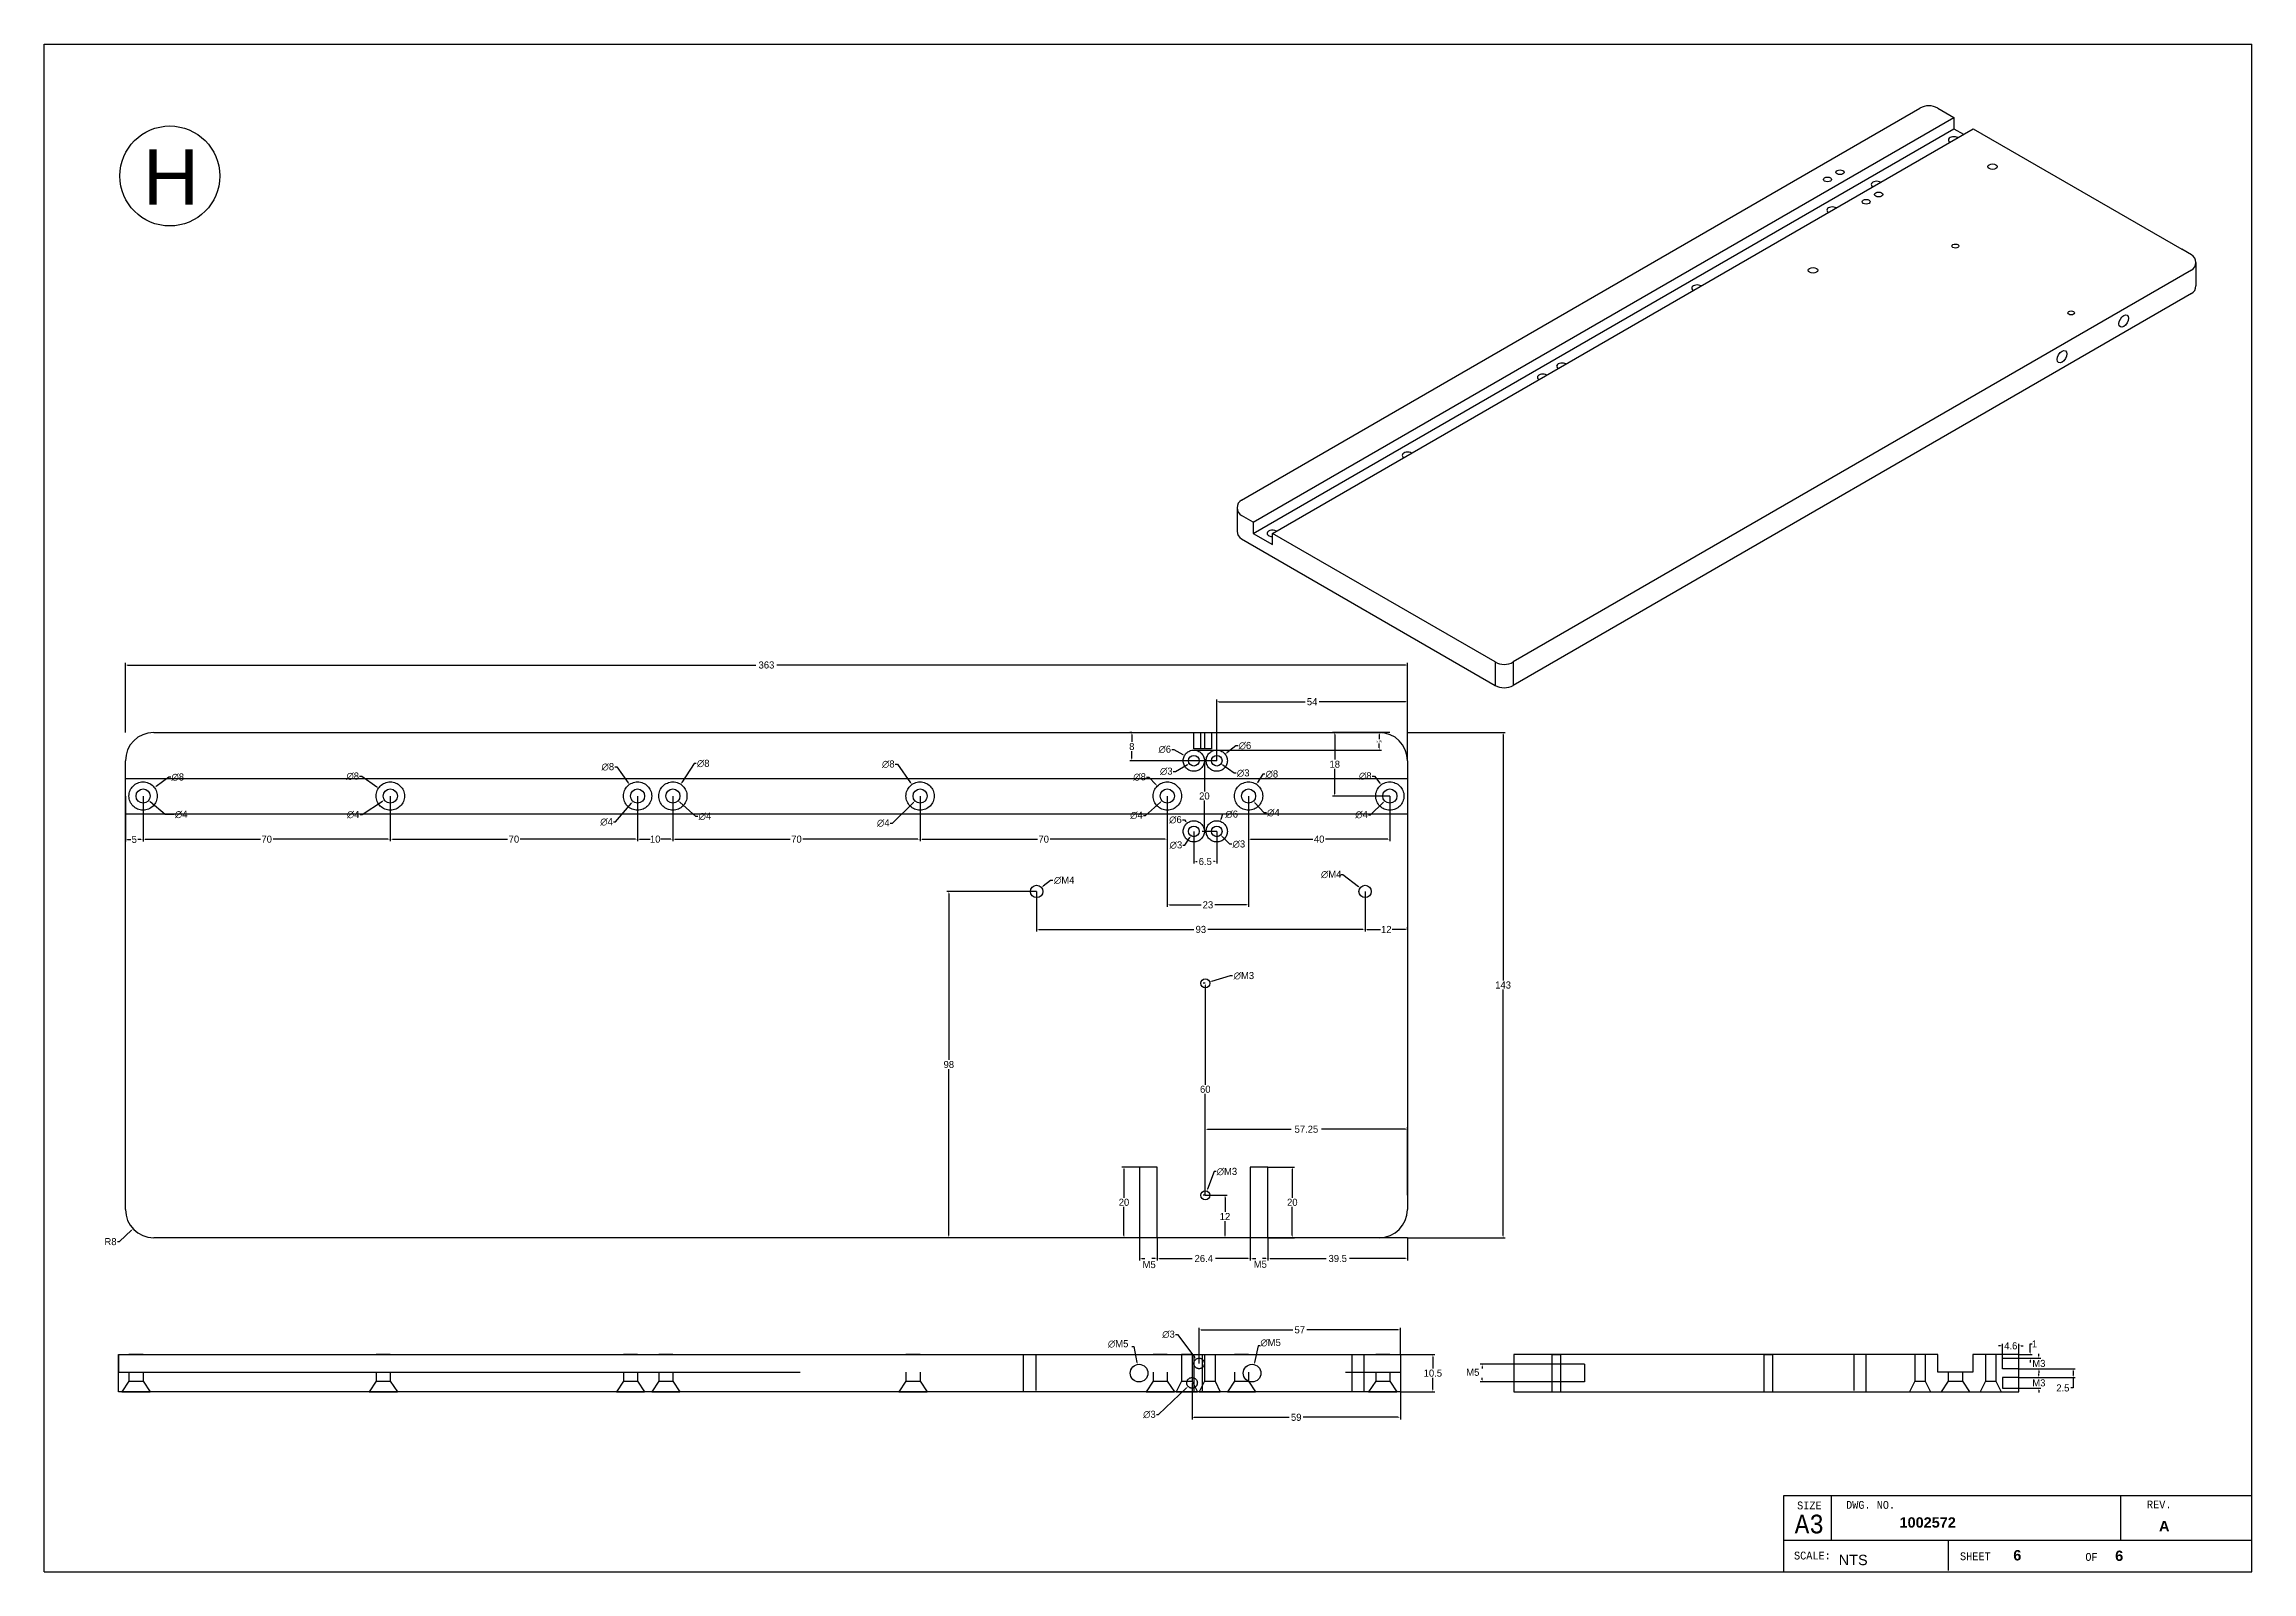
# Paper-space layout 'Page 6' of a CAD drawing. Header units: millimetres, sheet in inches. Extents: x 0.1 to 16, y 0.1 to 11.1.
# The model-space entities are those that its viewports show. They can reach past a viewport. Long polylines and large blocks are cut down to what shows.
import ezdxf

# ---------------------------------------------------------------- set-up
doc = ezdxf.new("R2010")
doc.units = ezdxf.units.MM
doc.header["$LTSCALE"] = 0.5
doc.header["$MEASUREMENT"] = 0
doc.linetypes.add('HIDDEN', pattern=[0.375, 0.25, -0.125])
for name, color, linetype in [('DIMS', 1, 'Continuous'), ('HIDDEN', 7, 'HIDDEN'), ('MODEL', 7, 'Continuous')]:
    doc.layers.add(name, color=color, linetype=linetype)
doc.styles.add('MONOTXT', font='MONOTXT', dxfattribs={"height": 0.2})
doc.dimstyles.get("Standard").update_dxf_attribs({"dimtxt": 0.18, "dimasz": 0.18, "dimexe": 0.18, "dimexo": 0.0625, "dimgap": 0.09, "dimtad": 0, "dimtih": 1, "dimtoh": 1, "dimdec": 4, "dimzin": 0, "dimdsep": 46, "dimtxsty": 'Standard', "dimcen": 0.09, "dimadec": 3, "dimazin": 0, "dimtfac": 1, "dimtdec": 4, "dimtofl": 0, "dimtmove": 0, "dimatfit": 3, "dimfxl": 1, "dimtolj": 1, "dimtzin": 0, "dimarcsym": 0})

psp = doc.layouts.new('Page 6')

# ---------------------------------------------------------------- texts
at = {"linetype": 'Continuous', "style": 'MONOTXT'}
for s, height, width, p in [('SIZE', 0.0567, 0.899997, (12.714, 0.507)), ('DWG. NO.', 0.0567, 0.899997, (13.067, 0.511)), ('REV.', 0.0567, 0.899997, (15.235, 0.514)), ('A3', 0.1348, 0.9, (12.697, 0.334)), ('SCALE:', 0.0567, 0.899997, (12.692, 0.146)), ('SHEET', 0.0567, 0.899997, (13.888, 0.141)), ('OF', 0.0567, 0.899997, (14.791, 0.136))]:
    psp.add_text(s, height=height, dxfattribs=dict(at, width=width)).set_placement(p)
at = {"char_height": 0.07464, "attachment_point": 1}
for s, insert, width in [('\\pt0.82101;{\\fArial|b1|i0|c0|p34;1002572}', (13.452, 0.45, 0), 2), ('{\\fArial|b1|i0|c0|p34; A}', (15.293, 0.424, 0), 0.75332), ('{\\fArial|b0|i0|c0|p34;NTS}', (13.014, 0.18, 0), 0.6639), ('{\\fArial|b0|i0|c0|p34;   \\fArial|b1|i0|c0|p34; 6}', (14.156, 0.214, 0), 0.57734), ('{\\fArial|b0|i0|c0|p34; \\fArial|b1|i0|c0|p34;  6}', (14.919, 0.21, 0), 1.06613)]:
    psp.add_mtext(s, dxfattribs=dict(at, insert=insert, width=width))
at = {"layer": 'MODEL', "insert": (0.796, 10.304), "char_height": 0.4, "width": 0.25424, "attachment_point": 1}
psp.add_mtext('{\\fArial|b0|i0|c0|p34;H}', dxfattribs=at)

msp = doc.modelspace()

# ---------------------------------------------------------------- texts
at = {"layer": 'DIMS', "char_height": 2, "attachment_point": 5}
for s, insert in [('\\A1;∅M4', (-13076.043, 8404.435)), ('\\A1;∅M4', (-13000.452, 8406.089)), ('\\A1;∅M3', (-13025.171, 8377.417)), ('\\A1;∅M3', (-13029.968, 8321.999)), ('\\A1;M5', (-13051.995, 8295.674)), ('\\A1;M5', (-13020.522, 8295.763)), ('\\A1;∅M5', (-13060.767, 8273.227)), ('\\A1;∅M5', (-13017.607, 8273.558)), ('\\A1;M5', (-12960.357, 8265.186)), ('\\A1;M3', (-12800.077, 8267.701)), ('\\A1;M3', (-12800.077, 8262.201))]:
    msp.add_mtext(s, dxfattribs=dict(at, insert=insert))

# ---------------------------------------------------------------- blocks, each defined once
blk = doc.blocks.new('*D20')
at = {"layer": 'Defpoints', "color": 0}
for p in [(-12978.85, 8465.38), (-13341.85, 8446.3), (-12978.85, 8446.3)]:
    blk.add_point(p, dxfattribs=at)
at = {"layer": 'DIMS', "color": 0, "lineweight": -2}
for p, q in [((-13341.85, 8446.3), (-13341.85, 8465.98)), ((-13341.25, 8465.38), (-13163.31, 8465.38)), ((-12979.45, 8465.38), (-13157.38, 8465.38)), ((-12978.85, 8446.3), (-12978.85, 8465.98))]:
    blk.add_line(p, q, dxfattribs=at)
at = {"layer": 'DIMS', "color": 0}
for points in [[(-13341.25, 8465.48), (-13341.25, 8465.28), (-13341.85, 8465.38)], [(-12979.45, 8465.48), (-12979.45, 8465.28), (-12978.85, 8465.38)]]:
    blk.add_solid(points, dxfattribs=at)
at = {"layer": 'DIMS', "color": 0, "insert": (-13160.35, 8465.38), "char_height": 2, "attachment_point": 5}
blk.add_mtext('\\A1;363', dxfattribs=at)
blk = doc.blocks.new('*D21')
at = {"layer": 'Defpoints', "color": 0}
for p in [(-12978.85, 8446.3), (-12978.85, 8303.3), (-12951.78, 8303.3)]:
    blk.add_point(p, dxfattribs=at)
at = {"layer": 'DIMS', "color": 0, "lineweight": -2}
for p, q in [((-12978.85, 8446.3), (-12951.18, 8446.3)), ((-12951.78, 8445.7), (-12951.78, 8376.1)), ((-12951.78, 8303.9), (-12951.78, 8373.5)), ((-12978.85, 8303.3), (-12951.18, 8303.3))]:
    blk.add_line(p, q, dxfattribs=at)
at = {"layer": 'DIMS', "color": 0}
for points in [[(-12951.88, 8445.7), (-12951.68, 8445.7), (-12951.78, 8446.3)], [(-12951.88, 8303.9), (-12951.68, 8303.9), (-12951.78, 8303.3)]]:
    blk.add_solid(points, dxfattribs=at)
at = {"layer": 'DIMS', "color": 0, "insert": (-12951.78, 8374.8), "char_height": 2, "attachment_point": 5}
blk.add_mtext('\\A1;143', dxfattribs=at)
blk = doc.blocks.new('*D22')
at = {"layer": 'Defpoints', "color": 0}
for p in [(-12980.85, 8270.2), (-12971.66, 8270.2), (-12980.85, 8259.7)]:
    blk.add_point(p, dxfattribs=at)
at = {"layer": 'DIMS', "color": 0, "lineweight": -2}
for p, q in [((-12980.85, 8270.2), (-12971.06, 8270.2)), ((-12971.66, 8269.6), (-12971.66, 8266.25)), ((-12971.66, 8260.3), (-12971.66, 8263.65)), ((-12980.85, 8259.7), (-12971.06, 8259.7))]:
    blk.add_line(p, q, dxfattribs=at)
at = {"layer": 'DIMS', "color": 0}
for points in [[(-12971.76, 8269.6), (-12971.56, 8269.6), (-12971.66, 8270.2)], [(-12971.76, 8260.3), (-12971.56, 8260.3), (-12971.66, 8259.7)]]:
    blk.add_solid(points, dxfattribs=at)
at = {"layer": 'DIMS', "color": 0, "insert": (-12971.66, 8264.95), "char_height": 2, "attachment_point": 5}
blk.add_mtext('\\A1;10.5', dxfattribs=at)
blk = doc.blocks.new('*D23')
at = {"layer": 'Defpoints', "color": 0}
for p in [(-13336.85, 8428.3), (-13266.85, 8428.3), (-13266.85, 8416.09)]:
    blk.add_point(p, dxfattribs=at)
at = {"layer": 'DIMS', "color": 0, "lineweight": -2}
for p, q in [((-13336.85, 8428.3), (-13336.85, 8415.49)), ((-13266.85, 8428.3), (-13266.85, 8415.49)), ((-13336.25, 8416.09), (-13303.65, 8416.09)), ((-13267.45, 8416.09), (-13300.05, 8416.09))]:
    blk.add_line(p, q, dxfattribs=at)
at = {"layer": 'DIMS', "color": 0}
for points in [[(-13336.25, 8416.19), (-13336.25, 8415.99), (-13336.85, 8416.09)], [(-13267.45, 8416.19), (-13267.45, 8415.99), (-13266.85, 8416.09)]]:
    blk.add_solid(points, dxfattribs=at)
at = {"layer": 'DIMS', "color": 0, "insert": (-13301.85, 8416.09), "char_height": 2, "attachment_point": 5}
blk.add_mtext('\\A1;70', dxfattribs=at)
blk = doc.blocks.new('*D24')
at = {"layer": 'Defpoints', "color": 0}
for p in [(-13266.85, 8428.3), (-13196.85, 8428.3), (-13196.85, 8416.09)]:
    blk.add_point(p, dxfattribs=at)
at = {"layer": 'DIMS', "color": 0, "lineweight": -2}
for p, q in [((-13266.85, 8428.3), (-13266.85, 8415.49)), ((-13196.85, 8428.3), (-13196.85, 8415.49)), ((-13266.25, 8416.09), (-13233.65, 8416.09)), ((-13197.45, 8416.09), (-13230.05, 8416.09))]:
    blk.add_line(p, q, dxfattribs=at)
at = {"layer": 'DIMS', "color": 0}
for points in [[(-13266.25, 8416.19), (-13266.25, 8415.99), (-13266.85, 8416.09)], [(-13197.45, 8416.19), (-13197.45, 8415.99), (-13196.85, 8416.09)]]:
    blk.add_solid(points, dxfattribs=at)
at = {"layer": 'DIMS', "color": 0, "insert": (-13231.85, 8416.09), "char_height": 2, "attachment_point": 5}
blk.add_mtext('\\A1;70', dxfattribs=at)
blk = doc.blocks.new('*D25')
at = {"layer": 'Defpoints', "color": 0}
for p in [(-13196.85, 8428.3), (-13186.85, 8428.3), (-13186.85, 8416.09)]:
    blk.add_point(p, dxfattribs=at)
at = {"layer": 'DIMS', "color": 0, "lineweight": -2}
for p, q in [((-13196.85, 8428.3), (-13196.85, 8415.49)), ((-13186.85, 8428.3), (-13186.85, 8415.49)), ((-13196.25, 8416.09), (-13193.31, 8416.09)), ((-13187.45, 8416.09), (-13190.38, 8416.09))]:
    blk.add_line(p, q, dxfattribs=at)
at = {"layer": 'DIMS', "color": 0}
for points in [[(-13196.25, 8416.19), (-13196.25, 8415.99), (-13196.85, 8416.09)], [(-13187.45, 8416.19), (-13187.45, 8415.99), (-13186.85, 8416.09)]]:
    blk.add_solid(points, dxfattribs=at)
at = {"layer": 'DIMS', "color": 0, "insert": (-13191.85, 8416.09), "char_height": 2, "attachment_point": 5}
blk.add_mtext('\\A1;10', dxfattribs=at)
blk = doc.blocks.new('*D26')
at = {"layer": 'Defpoints', "color": 0}
for p in [(-13186.85, 8428.3), (-13116.85, 8428.3), (-13116.85, 8416.09)]:
    blk.add_point(p, dxfattribs=at)
at = {"layer": 'DIMS', "color": 0, "lineweight": -2}
for p, q in [((-13186.85, 8428.3), (-13186.85, 8415.49)), ((-13116.85, 8428.3), (-13116.85, 8415.49)), ((-13186.25, 8416.09), (-13153.65, 8416.09)), ((-13117.45, 8416.09), (-13150.05, 8416.09))]:
    blk.add_line(p, q, dxfattribs=at)
at = {"layer": 'DIMS', "color": 0}
for points in [[(-13186.25, 8416.19), (-13186.25, 8415.99), (-13186.85, 8416.09)], [(-13117.45, 8416.19), (-13117.45, 8415.99), (-13116.85, 8416.09)]]:
    blk.add_solid(points, dxfattribs=at)
at = {"layer": 'DIMS', "color": 0, "insert": (-13151.85, 8416.09), "char_height": 2, "attachment_point": 5}
blk.add_mtext('\\A1;70', dxfattribs=at)
blk = doc.blocks.new('*D27')
at = {"layer": 'Defpoints', "color": 0}
for p in [(-13116.85, 8428.3), (-13046.85, 8428.3), (-13046.85, 8416.09)]:
    blk.add_point(p, dxfattribs=at)
at = {"layer": 'DIMS', "color": 0, "lineweight": -2}
for p, q in [((-13116.85, 8428.3), (-13116.85, 8415.49)), ((-13046.85, 8428.3), (-13046.85, 8415.49)), ((-13116.25, 8416.09), (-13083.65, 8416.09)), ((-13047.45, 8416.09), (-13080.05, 8416.09))]:
    blk.add_line(p, q, dxfattribs=at)
at = {"layer": 'DIMS', "color": 0}
for points in [[(-13116.25, 8416.19), (-13116.25, 8415.99), (-13116.85, 8416.09)], [(-13047.45, 8416.19), (-13047.45, 8415.99), (-13046.85, 8416.09)]]:
    blk.add_solid(points, dxfattribs=at)
at = {"layer": 'DIMS', "color": 0, "insert": (-13081.85, 8416.09), "char_height": 2, "attachment_point": 5}
blk.add_mtext('\\A1;70', dxfattribs=at)
blk = doc.blocks.new('*D28')
at = {"layer": 'Defpoints', "color": 0}
for p in [(-13046.85, 8428.3), (-13023.85, 8428.3), (-13023.85, 8397.5)]:
    blk.add_point(p, dxfattribs=at)
at = {"layer": 'DIMS', "color": 0, "lineweight": -2}
for p, q in [((-13046.85, 8428.3), (-13046.85, 8396.9)), ((-13023.85, 8428.3), (-13023.85, 8396.9)), ((-13046.25, 8397.5), (-13037.31, 8397.5)), ((-13024.45, 8397.5), (-13033.38, 8397.5))]:
    blk.add_line(p, q, dxfattribs=at)
at = {"layer": 'DIMS', "color": 0}
for points in [[(-13046.25, 8397.6), (-13046.25, 8397.4), (-13046.85, 8397.5)], [(-13024.45, 8397.6), (-13024.45, 8397.4), (-13023.85, 8397.5)]]:
    blk.add_solid(points, dxfattribs=at)
at = {"layer": 'DIMS', "color": 0, "insert": (-13035.35, 8397.5), "char_height": 2, "attachment_point": 5}
blk.add_mtext('\\A1;23', dxfattribs=at)
blk = doc.blocks.new('*D29')
at = {"layer": 'Defpoints', "color": 0}
for p in [(-13023.85, 8428.3), (-12983.85, 8428.3), (-12983.85, 8416.09)]:
    blk.add_point(p, dxfattribs=at)
at = {"layer": 'DIMS', "color": 0, "lineweight": -2}
for p, q in [((-13023.85, 8428.3), (-13023.85, 8415.49)), ((-12983.85, 8428.3), (-12983.85, 8415.49)), ((-13023.25, 8416.09), (-13005.65, 8416.09)), ((-12984.45, 8416.09), (-13002.05, 8416.09))]:
    blk.add_line(p, q, dxfattribs=at)
at = {"layer": 'DIMS', "color": 0}
for points in [[(-13023.25, 8416.19), (-13023.25, 8415.99), (-13023.85, 8416.09)], [(-12984.45, 8416.19), (-12984.45, 8415.99), (-12983.85, 8416.09)]]:
    blk.add_solid(points, dxfattribs=at)
at = {"layer": 'DIMS', "color": 0, "insert": (-13003.85, 8416.09), "char_height": 2, "attachment_point": 5}
blk.add_mtext('\\A1;40', dxfattribs=at)
blk = doc.blocks.new('*D30')
at = {"layer": 'Defpoints', "color": 0}
for p in [(-12999.45, 8446.3), (-12983.85, 8446.3), (-12983.85, 8428.3)]:
    blk.add_point(p, dxfattribs=at)
at = {"layer": 'DIMS', "color": 0, "lineweight": -2}
for p, q in [((-12983.85, 8446.3), (-13000.05, 8446.3)), ((-12999.45, 8445.7), (-12999.45, 8438.6)), ((-12999.45, 8428.9), (-12999.45, 8436)), ((-12983.85, 8428.3), (-13000.05, 8428.3))]:
    blk.add_line(p, q, dxfattribs=at)
at = {"layer": 'DIMS', "color": 0}
for points in [[(-12999.55, 8445.7), (-12999.35, 8445.7), (-12999.45, 8446.3)], [(-12999.55, 8428.9), (-12999.35, 8428.9), (-12999.45, 8428.3)]]:
    blk.add_solid(points, dxfattribs=at)
at = {"layer": 'DIMS', "color": 0, "insert": (-12999.45, 8437.3), "char_height": 2, "attachment_point": 5}
blk.add_mtext('\\A1;18', dxfattribs=at)
blk = doc.blocks.new('*D31')
at = {"layer": 'Defpoints', "color": 0}
for p in [(-13341.85, 8428.3), (-13336.85, 8428.3), (-13341.85, 8416.01)]:
    blk.add_point(p, dxfattribs=at)
at = {"layer": 'DIMS', "color": 0, "lineweight": -2}
for p, q in [((-13341.85, 8428.3), (-13341.85, 8415.41)), ((-13336.85, 8428.3), (-13336.85, 8415.41)), ((-13341.25, 8416.01), (-13340.31, 8416.01)), ((-13337.45, 8416.01), (-13338.38, 8416.01))]:
    blk.add_line(p, q, dxfattribs=at)
at = {"layer": 'DIMS', "color": 0}
for points in [[(-13341.25, 8416.11), (-13341.25, 8415.91), (-13341.85, 8416.01)], [(-13337.45, 8416.11), (-13337.45, 8415.91), (-13336.85, 8416.01)]]:
    blk.add_solid(points, dxfattribs=at)
at = {"layer": 'DIMS', "color": 0, "insert": (-13339.35, 8416.01), "char_height": 2, "attachment_point": 5}
blk.add_mtext('\\A1;5', dxfattribs=at)
blk = doc.blocks.new('*D32')
at = {"layer": 'Defpoints', "color": 0}
for p in [(-13039.35, 8418.3), (-13032.85, 8418.3), (-13032.85, 8409.76)]:
    blk.add_point(p, dxfattribs=at)
at = {"layer": 'DIMS', "color": 0, "lineweight": -2}
for p, q in [((-13039.35, 8418.3), (-13039.35, 8409.16)), ((-13032.85, 8418.3), (-13032.85, 8409.16)), ((-13038.75, 8409.76), (-13038.4, 8409.76)), ((-13033.45, 8409.76), (-13033.8, 8409.76))]:
    blk.add_line(p, q, dxfattribs=at)
at = {"layer": 'DIMS', "color": 0}
for points in [[(-13038.75, 8409.86), (-13038.75, 8409.66), (-13039.35, 8409.76)], [(-13033.45, 8409.86), (-13033.45, 8409.66), (-13032.85, 8409.76)]]:
    blk.add_solid(points, dxfattribs=at)
at = {"layer": 'DIMS', "color": 0, "insert": (-13036.1, 8409.76), "char_height": 2, "attachment_point": 5}
blk.add_mtext('\\A1;6.5', dxfattribs=at)
blk = doc.blocks.new('*D33')
at = {"layer": 'Defpoints', "color": 0}
for p in [(-13032.85, 8438.3), (-13036.35, 8418.3), (-13032.85, 8418.3)]:
    blk.add_point(p, dxfattribs=at)
at = {"layer": 'DIMS', "color": 0, "lineweight": -2}
for p, q in [((-13032.85, 8438.3), (-13036.95, 8438.3)), ((-13036.35, 8437.7), (-13036.35, 8429.6)), ((-13036.35, 8418.9), (-13036.35, 8427)), ((-13032.85, 8418.3), (-13036.95, 8418.3))]:
    blk.add_line(p, q, dxfattribs=at)
at = {"layer": 'DIMS', "color": 0}
for points in [[(-13036.45, 8437.7), (-13036.25, 8437.7), (-13036.35, 8438.3)], [(-13036.45, 8418.9), (-13036.25, 8418.9), (-13036.35, 8418.3)]]:
    blk.add_solid(points, dxfattribs=at)
at = {"layer": 'DIMS', "color": 0, "insert": (-13036.35, 8428.3), "char_height": 2, "attachment_point": 5}
blk.add_mtext('\\A1;20', dxfattribs=at)
blk = doc.blocks.new('*D34')
at = {"layer": 'Defpoints', "color": 0}
for p in [(-13056.9, 8446.3), (-13056.9, 8446.3), (-13032.85, 8438.3)]:
    blk.add_point(p, dxfattribs=at)
at = {"layer": 'DIMS', "color": 0, "lineweight": -2}
for p, q in [((-13056.9, 8446.3), (-13057.5, 8446.3)), ((-13056.9, 8445.7), (-13056.9, 8443.6)), ((-13056.9, 8438.9), (-13056.9, 8441)), ((-13032.85, 8438.3), (-13057.5, 8438.3))]:
    blk.add_line(p, q, dxfattribs=at)
at = {"layer": 'DIMS', "color": 0}
for points in [[(-13057, 8445.7), (-13056.8, 8445.7), (-13056.9, 8446.3)], [(-13057, 8438.9), (-13056.8, 8438.9), (-13056.9, 8438.3)]]:
    blk.add_solid(points, dxfattribs=at)
at = {"layer": 'DIMS', "color": 0, "insert": (-13056.9, 8442.3), "char_height": 2, "attachment_point": 5}
blk.add_mtext('\\A1;8', dxfattribs=at)
blk = doc.blocks.new('*D35')
at = {"layer": 'Defpoints', "color": 0}
for p in [(-12978.85, 8454.99), (-13032.85, 8438.3), (-12978.85, 8438.3)]:
    blk.add_point(p, dxfattribs=at)
at = {"layer": 'DIMS', "color": 0, "lineweight": -2}
for p, q in [((-13032.85, 8438.3), (-13032.85, 8455.59)), ((-13032.25, 8454.99), (-13007.81, 8454.99)), ((-12979.45, 8454.99), (-13003.88, 8454.99)), ((-12978.85, 8438.3), (-12978.85, 8455.59))]:
    blk.add_line(p, q, dxfattribs=at)
at = {"layer": 'DIMS', "color": 0}
for points in [[(-13032.25, 8455.09), (-13032.25, 8454.89), (-13032.85, 8454.99)], [(-12979.45, 8455.09), (-12979.45, 8454.89), (-12978.85, 8454.99)]]:
    blk.add_solid(points, dxfattribs=at)
at = {"layer": 'DIMS', "color": 0, "insert": (-13005.85, 8454.99), "char_height": 2, "attachment_point": 5}
blk.add_mtext('\\A1;54', dxfattribs=at)
blk = doc.blocks.new('*D36')
at = {"layer": 'Defpoints', "color": 0}
for p in [(-13038.05, 8439.05), (-13040.65, 8437.55)]:
    blk.add_point(p, dxfattribs=at)
at = {"layer": 'DIMS', "color": 0, "lineweight": -2}
for p, q in [((-13045.17, 8435.28), (-13044.57, 8435.28)), ((-13044.57, 8435.28), (-13041.17, 8437.25))]:
    blk.add_line(p, q, dxfattribs=at)
at = {"layer": 'DIMS', "color": 0}
blk.add_solid([(-13041.22, 8437.33), (-13041.12, 8437.16), (-13040.65, 8437.55)], dxfattribs=at)
at = {"layer": 'DIMS', "color": 0, "insert": (-13047.14, 8435.28), "char_height": 2, "attachment_point": 5}
blk.add_mtext('\\A1;∅3', dxfattribs=at)
blk = doc.blocks.new('*D37')
at = {"layer": 'Defpoints', "color": 0}
for p in [(-13083.85, 8401.3), (-12990.85, 8401.3), (-12990.85, 8390.54)]:
    blk.add_point(p, dxfattribs=at)
at = {"layer": 'DIMS', "color": 0, "lineweight": -2}
for p, q in [((-13083.85, 8401.3), (-13083.85, 8389.94)), ((-12990.85, 8401.3), (-12990.85, 8389.94)), ((-13083.25, 8390.54), (-13039.31, 8390.54)), ((-12991.45, 8390.54), (-13035.38, 8390.54))]:
    blk.add_line(p, q, dxfattribs=at)
at = {"layer": 'DIMS', "color": 0}
for points in [[(-13083.25, 8390.64), (-13083.25, 8390.44), (-13083.85, 8390.54)], [(-12991.45, 8390.64), (-12991.45, 8390.44), (-12990.85, 8390.54)]]:
    blk.add_solid(points, dxfattribs=at)
at = {"layer": 'DIMS', "color": 0, "insert": (-13037.35, 8390.54), "char_height": 2, "attachment_point": 5}
blk.add_mtext('\\A1;93', dxfattribs=at)
blk = doc.blocks.new('*D38')
at = {"layer": 'Defpoints', "color": 0}
for p in [(-12990.85, 8401.3), (-12978.85, 8390.54), (-12978.85, 8390.54)]:
    blk.add_point(p, dxfattribs=at)
at = {"layer": 'DIMS', "color": 0, "lineweight": -2}
for p, q in [((-12990.85, 8401.3), (-12990.85, 8389.94)), ((-12990.25, 8390.54), (-12986.48, 8390.54)), ((-12979.45, 8390.54), (-12983.21, 8390.54)), ((-12978.85, 8390.54), (-12978.85, 8391.14))]:
    blk.add_line(p, q, dxfattribs=at)
at = {"layer": 'DIMS', "color": 0}
for points in [[(-12990.25, 8390.64), (-12990.25, 8390.44), (-12990.85, 8390.54)], [(-12979.45, 8390.64), (-12979.45, 8390.44), (-12978.85, 8390.54)]]:
    blk.add_solid(points, dxfattribs=at)
at = {"layer": 'DIMS', "color": 0, "insert": (-12984.85, 8390.54), "char_height": 2, "attachment_point": 5}
blk.add_mtext('\\A1;12', dxfattribs=at)
blk = doc.blocks.new('*D39')
at = {"layer": 'Defpoints', "color": 0}
for p in [(-13036.1, 8375.3), (-13036.1, 8315.3), (-13036.1, 8315.3)]:
    blk.add_point(p, dxfattribs=at)
at = {"layer": 'DIMS', "color": 0, "lineweight": -2}
for p, q in [((-13036.1, 8375.3), (-13036.7, 8375.3)), ((-13036.1, 8374.7), (-13036.1, 8346.6)), ((-13036.1, 8315.9), (-13036.1, 8344)), ((-13036.1, 8315.3), (-13036.7, 8315.3))]:
    blk.add_line(p, q, dxfattribs=at)
at = {"layer": 'DIMS', "color": 0}
for points in [[(-13036.2, 8374.7), (-13036, 8374.7), (-13036.1, 8375.3)], [(-13036.2, 8315.9), (-13036, 8315.9), (-13036.1, 8315.3)]]:
    blk.add_solid(points, dxfattribs=at)
at = {"layer": 'DIMS', "color": 0, "insert": (-13036.1, 8345.3), "char_height": 2, "attachment_point": 5}
blk.add_mtext('\\A1;60', dxfattribs=at)
blk = doc.blocks.new('*D40')
at = {"layer": 'Defpoints', "color": 0}
for p in [(-13036.1, 8315.3), (-13030.51, 8303.3), (-13030.51, 8303.3)]:
    blk.add_point(p, dxfattribs=at)
at = {"layer": 'DIMS', "color": 0, "lineweight": -2}
for p, q in [((-13036.1, 8315.3), (-13029.91, 8315.3)), ((-13030.51, 8314.7), (-13030.51, 8310.6)), ((-13030.51, 8303.9), (-13030.51, 8308)), ((-13030.51, 8303.3), (-13031.11, 8303.3))]:
    blk.add_line(p, q, dxfattribs=at)
at = {"layer": 'DIMS', "color": 0}
for points in [[(-13030.61, 8314.7), (-13030.41, 8314.7), (-13030.51, 8315.3)], [(-13030.61, 8303.9), (-13030.41, 8303.9), (-13030.51, 8303.3)]]:
    blk.add_solid(points, dxfattribs=at)
at = {"layer": 'DIMS', "color": 0, "insert": (-13030.51, 8309.3), "char_height": 2, "attachment_point": 5}
blk.add_mtext('\\A1;12', dxfattribs=at)
blk = doc.blocks.new('*D41')
at = {"layer": 'Defpoints', "color": 0}
for p in [(-13083.85, 8401.3), (-13108.71, 8303.3), (-13083.85, 8303.3)]:
    blk.add_point(p, dxfattribs=at)
at = {"layer": 'DIMS', "color": 0, "lineweight": -2}
for p, q in [((-13083.85, 8401.3), (-13109.31, 8401.3)), ((-13108.71, 8400.7), (-13108.71, 8353.6)), ((-13108.71, 8303.9), (-13108.71, 8351)), ((-13083.85, 8303.3), (-13109.31, 8303.3))]:
    blk.add_line(p, q, dxfattribs=at)
at = {"layer": 'DIMS', "color": 0}
for points in [[(-13108.81, 8400.7), (-13108.61, 8400.7), (-13108.71, 8401.3)], [(-13108.81, 8303.9), (-13108.61, 8303.9), (-13108.71, 8303.3)]]:
    blk.add_solid(points, dxfattribs=at)
at = {"layer": 'DIMS', "color": 0, "insert": (-13108.71, 8352.3), "char_height": 2, "attachment_point": 5}
blk.add_mtext('\\A1;98', dxfattribs=at)
blk = doc.blocks.new('*D42')
at = {"layer": 'Defpoints', "color": 0}
for p in [(-12978.85, 8333.98), (-13036.1, 8315.3), (-12978.85, 8315.3)]:
    blk.add_point(p, dxfattribs=at)
at = {"layer": 'DIMS', "color": 0, "lineweight": -2}
for p, q in [((-13036.1, 8315.3), (-13036.1, 8334.58)), ((-13035.5, 8333.98), (-13011.77, 8333.98)), ((-12979.45, 8333.98), (-13003.17, 8333.98)), ((-12978.85, 8315.3), (-12978.85, 8334.58))]:
    blk.add_line(p, q, dxfattribs=at)
at = {"layer": 'DIMS', "color": 0}
for points in [[(-13035.5, 8334.08), (-13035.5, 8333.88), (-13036.1, 8333.98)], [(-12979.45, 8334.08), (-12979.45, 8333.88), (-12978.85, 8333.98)]]:
    blk.add_solid(points, dxfattribs=at)
at = {"layer": 'DIMS', "color": 0, "insert": (-13007.47, 8333.98), "char_height": 2, "attachment_point": 5}
blk.add_mtext('\\A1;57.25', dxfattribs=at)
blk = doc.blocks.new('*D43')
at = {"layer": 'Defpoints', "color": 0}
for p in [(-13338.38, 8429.58), (-13335.31, 8427.01)]:
    blk.add_point(p, dxfattribs=at)
at = {"layer": 'DIMS', "color": 0, "lineweight": -2}
for p, q in [((-13330.62, 8423.07), (-13334.86, 8426.63)), ((-13328.02, 8423.07), (-13330.62, 8423.07))]:
    blk.add_line(p, q, dxfattribs=at)
at = {"layer": 'DIMS', "color": 0}
blk.add_solid([(-13334.79, 8426.7), (-13334.92, 8426.55), (-13335.31, 8427.01)], dxfattribs=at)
at = {"layer": 'DIMS', "color": 0, "insert": (-13326.05, 8423.07), "char_height": 2, "attachment_point": 5}
blk.add_mtext('\\A1;∅4', dxfattribs=at)
blk = doc.blocks.new('*D44')
at = {"layer": 'Defpoints', "color": 0}
for p in [(-13333.63, 8430.67), (-13340.07, 8425.92)]:
    blk.add_point(p, dxfattribs=at)
at = {"layer": 'DIMS', "color": 0, "lineweight": -2}
for p, q in [((-13329.6, 8433.63), (-13333.14, 8431.02)), ((-13329, 8433.63), (-13329.6, 8433.63))]:
    blk.add_line(p, q, dxfattribs=at)
at = {"layer": 'DIMS', "color": 0}
blk.add_solid([(-13333.2, 8431.1), (-13333.08, 8430.94), (-13333.63, 8430.67)], dxfattribs=at)
at = {"layer": 'DIMS', "color": 0, "insert": (-13327.03, 8433.63), "char_height": 2, "attachment_point": 5}
blk.add_mtext('\\A1;∅8', dxfattribs=at)
blk = doc.blocks.new('*D45')
at = {"layer": 'Defpoints', "color": 0}
for p in [(-13268.52, 8427.19), (-13265.18, 8429.4)]:
    blk.add_point(p, dxfattribs=at)
at = {"layer": 'DIMS', "color": 0, "lineweight": -2}
for p, q in [((-13274.81, 8423.04), (-13269.02, 8426.86)), ((-13275.41, 8423.04), (-13274.81, 8423.04))]:
    blk.add_line(p, q, dxfattribs=at)
at = {"layer": 'DIMS', "color": 0}
blk.add_solid([(-13269.07, 8426.95), (-13268.96, 8426.78), (-13268.52, 8427.19)], dxfattribs=at)
at = {"layer": 'DIMS', "color": 0, "insert": (-13277.37, 8423.04), "char_height": 2, "attachment_point": 5}
blk.add_mtext('\\A1;∅4', dxfattribs=at)
blk = doc.blocks.new('*D46')
at = {"layer": 'Defpoints', "color": 0}
for p in [(-13270.13, 8430.58), (-13263.56, 8426.02)]:
    blk.add_point(p, dxfattribs=at)
at = {"layer": 'DIMS', "color": 0, "lineweight": -2}
for p, q in [((-13275.53, 8433.9), (-13274.93, 8433.9)), ((-13274.93, 8433.9), (-13270.63, 8430.92))]:
    blk.add_line(p, q, dxfattribs=at)
at = {"layer": 'DIMS', "color": 0}
blk.add_solid([(-13270.57, 8431), (-13270.68, 8430.84), (-13270.13, 8430.58)], dxfattribs=at)
at = {"layer": 'DIMS', "color": 0, "insert": (-13277.49, 8433.9), "char_height": 2, "attachment_point": 5}
blk.add_mtext('\\A1;∅8', dxfattribs=at)
blk = doc.blocks.new('*D47')
at = {"layer": 'Defpoints', "color": 0}
for p in [(-13199.16, 8431.56), (-13194.54, 8425.03)]:
    blk.add_point(p, dxfattribs=at)
at = {"layer": 'DIMS', "color": 0, "lineweight": -2}
for p, q in [((-13203.29, 8436.55), (-13202.69, 8436.55)), ((-13202.69, 8436.55), (-13199.51, 8432.05))]:
    blk.add_line(p, q, dxfattribs=at)
at = {"layer": 'DIMS', "color": 0}
blk.add_solid([(-13199.42, 8432.11), (-13199.59, 8431.99), (-13199.16, 8431.56)], dxfattribs=at)
at = {"layer": 'DIMS', "color": 0, "insert": (-13205.26, 8436.55), "char_height": 2, "attachment_point": 5}
blk.add_mtext('\\A1;∅8', dxfattribs=at)
blk = doc.blocks.new('*D48')
at = {"layer": 'Defpoints', "color": 0}
for p in [(-13198.14, 8426.77), (-13195.55, 8429.82)]:
    blk.add_point(p, dxfattribs=at)
at = {"layer": 'DIMS', "color": 0, "lineweight": -2}
for p, q in [((-13203.05, 8420.98), (-13198.53, 8426.31)), ((-13203.65, 8420.98), (-13203.05, 8420.98))]:
    blk.add_line(p, q, dxfattribs=at)
at = {"layer": 'DIMS', "color": 0}
blk.add_solid([(-13198.6, 8426.38), (-13198.45, 8426.25), (-13198.14, 8426.77)], dxfattribs=at)
at = {"layer": 'DIMS', "color": 0, "insert": (-13205.62, 8420.98), "char_height": 2, "attachment_point": 5}
blk.add_mtext('\\A1;∅4', dxfattribs=at)
blk = doc.blocks.new('*D49')
at = {"layer": 'Defpoints', "color": 0}
for p in [(-13184.65, 8431.64), (-13189.04, 8424.95)]:
    blk.add_point(p, dxfattribs=at)
at = {"layer": 'DIMS', "color": 0, "lineweight": -2}
for p, q in [((-13180.81, 8437.5), (-13184.33, 8432.14)), ((-13180.21, 8437.5), (-13180.81, 8437.5))]:
    blk.add_line(p, q, dxfattribs=at)
at = {"layer": 'DIMS', "color": 0}
blk.add_solid([(-13184.41, 8432.2), (-13184.24, 8432.09), (-13184.65, 8431.64)], dxfattribs=at)
at = {"layer": 'DIMS', "color": 0, "insert": (-13178.25, 8437.5), "char_height": 2, "attachment_point": 5}
blk.add_mtext('\\A1;∅8', dxfattribs=at)
blk = doc.blocks.new('*D50')
at = {"layer": 'Defpoints', "color": 0}
for p in [(-13188.34, 8429.62), (-13185.35, 8426.97)]:
    blk.add_point(p, dxfattribs=at)
at = {"layer": 'DIMS', "color": 0, "lineweight": -2}
for p, q in [((-13180.34, 8422.53), (-13184.9, 8426.57)), ((-13179.74, 8422.53), (-13180.34, 8422.53))]:
    blk.add_line(p, q, dxfattribs=at)
at = {"layer": 'DIMS', "color": 0}
blk.add_solid([(-13184.83, 8426.65), (-13184.97, 8426.5), (-13185.35, 8426.97)], dxfattribs=at)
at = {"layer": 'DIMS', "color": 0, "insert": (-13177.77, 8422.53), "char_height": 2, "attachment_point": 5}
blk.add_mtext('\\A1;∅4', dxfattribs=at)
blk = doc.blocks.new('*D51')
at = {"layer": 'Defpoints', "color": 0}
for p in [(-13119.17, 8431.55), (-13114.52, 8425.04)]:
    blk.add_point(p, dxfattribs=at)
at = {"layer": 'DIMS', "color": 0, "lineweight": -2}
for p, q in [((-13123.88, 8437.31), (-13123.28, 8437.31)), ((-13123.28, 8437.31), (-13119.52, 8432.04))]:
    blk.add_line(p, q, dxfattribs=at)
at = {"layer": 'DIMS', "color": 0}
blk.add_solid([(-13119.44, 8432.1), (-13119.6, 8431.98), (-13119.17, 8431.55)], dxfattribs=at)
at = {"layer": 'DIMS', "color": 0, "insert": (-13125.85, 8437.31), "char_height": 2, "attachment_point": 5}
blk.add_mtext('\\A1;∅8', dxfattribs=at)
blk = doc.blocks.new('*D52')
at = {"layer": 'Defpoints', "color": 0}
for p in [(-13118.28, 8426.9), (-13115.41, 8429.69)]:
    blk.add_point(p, dxfattribs=at)
at = {"layer": 'DIMS', "color": 0, "lineweight": -2}
for p, q in [((-13124.7, 8420.65), (-13118.71, 8426.48)), ((-13125.3, 8420.65), (-13124.7, 8420.65))]:
    blk.add_line(p, q, dxfattribs=at)
at = {"layer": 'DIMS', "color": 0}
blk.add_solid([(-13118.78, 8426.56), (-13118.64, 8426.41), (-13118.28, 8426.9)], dxfattribs=at)
at = {"layer": 'DIMS', "color": 0, "insert": (-13127.27, 8420.65), "char_height": 2, "attachment_point": 5}
blk.add_mtext('\\A1;∅4', dxfattribs=at)
blk = doc.blocks.new('*D53')
at = {"layer": 'Defpoints', "color": 0}
for p in [(-13041.96, 8439.77), (-13036.74, 8436.82)]:
    blk.add_point(p, dxfattribs=at)
at = {"layer": 'DIMS', "color": 0, "lineweight": -2}
for p, q in [((-13045.61, 8441.5), (-13045.01, 8441.5)), ((-13045.01, 8441.5), (-13042.48, 8440.07))]:
    blk.add_line(p, q, dxfattribs=at)
at = {"layer": 'DIMS', "color": 0}
blk.add_solid([(-13042.43, 8440.16), (-13042.53, 8439.98), (-13041.96, 8439.77)], dxfattribs=at)
at = {"layer": 'DIMS', "color": 0, "insert": (-13047.58, 8441.5), "char_height": 2, "attachment_point": 5}
blk.add_mtext('\\A1;∅6', dxfattribs=at)
blk = doc.blocks.new('*D54')
at = {"layer": 'Defpoints', "color": 0}
for p in [(-13034.07, 8439.17), (-13031.63, 8437.42)]:
    blk.add_point(p, dxfattribs=at)
at = {"layer": 'DIMS', "color": 0, "lineweight": -2}
for p, q in [((-13027.93, 8434.78), (-13031.14, 8437.08)), ((-13027.33, 8434.78), (-13027.93, 8434.78))]:
    blk.add_line(p, q, dxfattribs=at)
at = {"layer": 'DIMS', "color": 0}
blk.add_solid([(-13031.08, 8437.16), (-13031.2, 8436.99), (-13031.63, 8437.42)], dxfattribs=at)
at = {"layer": 'DIMS', "color": 0, "insert": (-13025.36, 8434.78), "char_height": 2, "attachment_point": 5}
blk.add_mtext('\\A1;∅3', dxfattribs=at)
blk = doc.blocks.new('*D55')
at = {"layer": 'Defpoints', "color": 0}
for p in [(-13030.49, 8440.15), (-13035.21, 8436.44)]:
    blk.add_point(p, dxfattribs=at)
at = {"layer": 'DIMS', "color": 0, "lineweight": -2}
for p, q in [((-13027.43, 8442.55), (-13030.02, 8440.52)), ((-13026.83, 8442.55), (-13027.43, 8442.55))]:
    blk.add_line(p, q, dxfattribs=at)
at = {"layer": 'DIMS', "color": 0}
blk.add_solid([(-13030.08, 8440.6), (-13029.95, 8440.44), (-13030.49, 8440.15)], dxfattribs=at)
at = {"layer": 'DIMS', "color": 0, "insert": (-13024.87, 8442.55), "char_height": 2, "attachment_point": 5}
blk.add_mtext('\\A1;∅6', dxfattribs=at)
blk = doc.blocks.new('*D56')
at = {"layer": 'Defpoints', "color": 0}
for p in [(-13049.65, 8431.15), (-13044.05, 8425.44)]:
    blk.add_point(p, dxfattribs=at)
at = {"layer": 'DIMS', "color": 0, "lineweight": -2}
for p, q in [((-13052.72, 8433.68), (-13052.12, 8433.68)), ((-13052.12, 8433.68), (-13050.07, 8431.58))]:
    blk.add_line(p, q, dxfattribs=at)
at = {"layer": 'DIMS', "color": 0}
blk.add_solid([(-13049.99, 8431.65), (-13050.14, 8431.51), (-13049.65, 8431.15)], dxfattribs=at)
at = {"layer": 'DIMS', "color": 0, "insert": (-13054.69, 8433.68), "char_height": 2, "attachment_point": 5}
blk.add_mtext('\\A1;∅8', dxfattribs=at)
blk = doc.blocks.new('*D57')
at = {"layer": 'Defpoints', "color": 0}
for p in [(-13048.34, 8426.97), (-13045.35, 8429.62)]:
    blk.add_point(p, dxfattribs=at)
at = {"layer": 'DIMS', "color": 0, "lineweight": -2}
for p, q in [((-13053, 8422.83), (-13048.79, 8426.57)), ((-13053.6, 8422.83), (-13053, 8422.83))]:
    blk.add_line(p, q, dxfattribs=at)
at = {"layer": 'DIMS', "color": 0}
blk.add_solid([(-13048.86, 8426.65), (-13048.72, 8426.5), (-13048.34, 8426.97)], dxfattribs=at)
at = {"layer": 'DIMS', "color": 0, "insert": (-13055.57, 8422.83), "char_height": 2, "attachment_point": 5}
blk.add_mtext('\\A1;∅4', dxfattribs=at)
blk = doc.blocks.new('*D58')
at = {"layer": 'Defpoints', "color": 0}
for p in [(-13041.22, 8420.64), (-13037.47, 8415.96)]:
    blk.add_point(p, dxfattribs=at)
at = {"layer": 'DIMS', "color": 0, "lineweight": -2}
for p, q in [((-13042.57, 8421.57), (-13041.97, 8421.57)), ((-13041.97, 8421.57), (-13041.6, 8421.11))]:
    blk.add_line(p, q, dxfattribs=at)
at = {"layer": 'DIMS', "color": 0}
blk.add_solid([(-13041.52, 8421.17), (-13041.68, 8421.04), (-13041.22, 8420.64)], dxfattribs=at)
at = {"layer": 'DIMS', "color": 0, "insert": (-13044.54, 8421.57), "char_height": 2, "attachment_point": 5}
blk.add_mtext('\\A1;∅6', dxfattribs=at)
blk = doc.blocks.new('*D59')
at = {"layer": 'Defpoints', "color": 0}
for p in [(-13040.16, 8417.04), (-13038.53, 8419.56)]:
    blk.add_point(p, dxfattribs=at)
at = {"layer": 'DIMS', "color": 0, "lineweight": -2}
for p, q in [((-13042.45, 8414.41), (-13041.85, 8414.41)), ((-13041.85, 8414.41), (-13040.48, 8416.53))]:
    blk.add_line(p, q, dxfattribs=at)
at = {"layer": 'DIMS', "color": 0}
blk.add_solid([(-13040.57, 8416.58), (-13040.4, 8416.48), (-13040.16, 8417.04)], dxfattribs=at)
at = {"layer": 'DIMS', "color": 0, "insert": (-13044.41, 8414.41), "char_height": 2, "attachment_point": 5}
blk.add_mtext('\\A1;∅3', dxfattribs=at)
blk = doc.blocks.new('*D60')
at = {"layer": 'Defpoints', "color": 0}
for p in [(-13031.87, 8421.13), (-13033.82, 8415.46)]:
    blk.add_point(p, dxfattribs=at)
at = {"layer": 'DIMS', "color": 0, "lineweight": -2}
for p, q in [((-13031.18, 8423.13), (-13031.68, 8421.7)), ((-13030.58, 8423.13), (-13031.18, 8423.13))]:
    blk.add_line(p, q, dxfattribs=at)
at = {"layer": 'DIMS', "color": 0}
blk.add_solid([(-13031.77, 8421.73), (-13031.58, 8421.67), (-13031.87, 8421.13)], dxfattribs=at)
at = {"layer": 'DIMS', "color": 0, "insert": (-13028.62, 8423.13), "char_height": 2, "attachment_point": 5}
blk.add_mtext('\\A1;∅6', dxfattribs=at)
blk = doc.blocks.new('*D61')
at = {"layer": 'Defpoints', "color": 0}
for p in [(-13033.92, 8419.35), (-13031.78, 8417.25)]:
    blk.add_point(p, dxfattribs=at)
at = {"layer": 'DIMS', "color": 0, "lineweight": -2}
for p, q in [((-13029.16, 8414.68), (-13031.35, 8416.83)), ((-13028.56, 8414.68), (-13029.16, 8414.68))]:
    blk.add_line(p, q, dxfattribs=at)
at = {"layer": 'DIMS', "color": 0}
blk.add_solid([(-13031.28, 8416.9), (-13031.42, 8416.75), (-13031.78, 8417.25)], dxfattribs=at)
at = {"layer": 'DIMS', "color": 0, "insert": (-13026.59, 8414.68), "char_height": 2, "attachment_point": 5}
blk.add_mtext('\\A1;∅3', dxfattribs=at)
blk = doc.blocks.new('*D62')
at = {"layer": 'Defpoints', "color": 0}
for p in [(-13021.67, 8431.65), (-13026.03, 8424.94)]:
    blk.add_point(p, dxfattribs=at)
at = {"layer": 'DIMS', "color": 0, "lineweight": -2}
for p, q in [((-13019.82, 8434.49), (-13021.34, 8432.15)), ((-13019.22, 8434.49), (-13019.82, 8434.49))]:
    blk.add_line(p, q, dxfattribs=at)
at = {"layer": 'DIMS', "color": 0}
blk.add_solid([(-13021.42, 8432.21), (-13021.26, 8432.1), (-13021.67, 8431.65)], dxfattribs=at)
at = {"layer": 'DIMS', "color": 0, "insert": (-13017.25, 8434.49), "char_height": 2, "attachment_point": 5}
blk.add_mtext('\\A1;∅8', dxfattribs=at)
blk = doc.blocks.new('*D63')
at = {"layer": 'Defpoints', "color": 0}
for p in [(-13025.22, 8429.75), (-13022.47, 8426.84)]:
    blk.add_point(p, dxfattribs=at)
at = {"layer": 'DIMS', "color": 0, "lineweight": -2}
for p, q in [((-13019.38, 8423.57), (-13022.06, 8426.41)), ((-13018.78, 8423.57), (-13019.38, 8423.57))]:
    blk.add_line(p, q, dxfattribs=at)
at = {"layer": 'DIMS', "color": 0}
blk.add_solid([(-13021.99, 8426.48), (-13022.13, 8426.34), (-13022.47, 8426.84)], dxfattribs=at)
at = {"layer": 'DIMS', "color": 0, "insert": (-13016.81, 8423.57), "char_height": 2, "attachment_point": 5}
blk.add_mtext('\\A1;∅4', dxfattribs=at)
blk = doc.blocks.new('*D64')
at = {"layer": 'Defpoints', "color": 0}
for p in [(-12986.3, 8431.46), (-12981.4, 8425.14)]:
    blk.add_point(p, dxfattribs=at)
at = {"layer": 'DIMS', "color": 0, "lineweight": -2}
for p, q in [((-12988.83, 8433.95), (-12988.23, 8433.95)), ((-12988.23, 8433.95), (-12986.67, 8431.93))]:
    blk.add_line(p, q, dxfattribs=at)
at = {"layer": 'DIMS', "color": 0}
blk.add_solid([(-12986.59, 8431.99), (-12986.74, 8431.87), (-12986.3, 8431.46)], dxfattribs=at)
at = {"layer": 'DIMS', "color": 0, "insert": (-12990.8, 8433.95), "char_height": 2, "attachment_point": 5}
blk.add_mtext('\\A1;∅8', dxfattribs=at)
blk = doc.blocks.new('*D65')
at = {"layer": 'Defpoints', "color": 0}
for p in [(-12985.28, 8426.9), (-12982.41, 8429.69)]:
    blk.add_point(p, dxfattribs=at)
at = {"layer": 'DIMS', "color": 0, "lineweight": -2}
for p, q in [((-12989.28, 8423.02), (-12985.71, 8426.48)), ((-12989.88, 8423.02), (-12989.28, 8423.02))]:
    blk.add_line(p, q, dxfattribs=at)
at = {"layer": 'DIMS', "color": 0}
blk.add_solid([(-12985.78, 8426.56), (-12985.64, 8426.41), (-12985.28, 8426.9)], dxfattribs=at)
at = {"layer": 'DIMS', "color": 0, "insert": (-12991.85, 8423.02), "char_height": 2, "attachment_point": 5}
blk.add_mtext('\\A1;∅4', dxfattribs=at)
blk = doc.blocks.new('*D66')
at = {"layer": 'Defpoints', "color": 0}
for p in [(-13054.7, 8323.3), (-13059.12, 8303.3), (-13054.7, 8303.3)]:
    blk.add_point(p, dxfattribs=at)
at = {"layer": 'DIMS', "color": 0, "lineweight": -2}
for p, q in [((-13054.7, 8323.3), (-13059.72, 8323.3)), ((-13059.12, 8322.7), (-13059.12, 8314.6)), ((-13059.12, 8303.9), (-13059.12, 8312)), ((-13054.7, 8303.3), (-13059.72, 8303.3))]:
    blk.add_line(p, q, dxfattribs=at)
at = {"layer": 'DIMS', "color": 0}
for points in [[(-13059.22, 8322.7), (-13059.02, 8322.7), (-13059.12, 8323.3)], [(-13059.22, 8303.9), (-13059.02, 8303.9), (-13059.12, 8303.3)]]:
    blk.add_solid(points, dxfattribs=at)
at = {"layer": 'DIMS', "color": 0, "insert": (-13059.12, 8313.3), "char_height": 2, "attachment_point": 5}
blk.add_mtext('\\A1;20', dxfattribs=at)
blk = doc.blocks.new('*D67')
at = {"layer": 'Defpoints', "color": 0}
for p in [(-13018.35, 8303.3), (-12978.85, 8303.3), (-13018.35, 8297.4)]:
    blk.add_point(p, dxfattribs=at)
at = {"layer": 'DIMS', "color": 0, "lineweight": -2}
for p, q in [((-13018.35, 8303.3), (-13018.35, 8296.8)), ((-12978.85, 8303.3), (-12978.85, 8296.8)), ((-13017.75, 8297.4), (-13001.9, 8297.4)), ((-12979.45, 8297.4), (-12995.3, 8297.4))]:
    blk.add_line(p, q, dxfattribs=at)
at = {"layer": 'DIMS', "color": 0}
for points in [[(-13017.75, 8297.5), (-13017.75, 8297.3), (-13018.35, 8297.4)], [(-12979.45, 8297.5), (-12979.45, 8297.3), (-12978.85, 8297.4)]]:
    blk.add_solid(points, dxfattribs=at)
at = {"layer": 'DIMS', "color": 0, "insert": (-12998.6, 8297.4), "char_height": 2, "attachment_point": 5}
blk.add_mtext('\\A1;39.5', dxfattribs=at)
blk = doc.blocks.new('*D68')
at = {"layer": 'Defpoints', "color": 0}
for p in [(-13049.7, 8303.3), (-13023.35, 8303.3), (-13049.7, 8297.4)]:
    blk.add_point(p, dxfattribs=at)
at = {"layer": 'DIMS', "color": 0, "lineweight": -2}
for p, q in [((-13049.7, 8303.3), (-13049.7, 8296.8)), ((-13023.35, 8303.3), (-13023.35, 8296.8)), ((-13049.1, 8297.4), (-13039.83, 8297.4)), ((-13023.95, 8297.4), (-13033.23, 8297.4))]:
    blk.add_line(p, q, dxfattribs=at)
at = {"layer": 'DIMS', "color": 0}
for points in [[(-13049.1, 8297.5), (-13049.1, 8297.3), (-13049.7, 8297.4)], [(-13023.95, 8297.5), (-13023.95, 8297.3), (-13023.35, 8297.4)]]:
    blk.add_solid(points, dxfattribs=at)
at = {"layer": 'DIMS', "color": 0, "insert": (-13036.53, 8297.4), "char_height": 2, "attachment_point": 5}
blk.add_mtext('\\A1;26.4', dxfattribs=at)
blk = doc.blocks.new('*D69')
at = {"layer": 'Defpoints', "color": 0}
for p in [(-13018.35, 8323.3), (-13018.35, 8303.3), (-13011.46, 8303.3)]:
    blk.add_point(p, dxfattribs=at)
at = {"layer": 'DIMS', "color": 0, "lineweight": -2}
for p, q in [((-13018.35, 8323.3), (-13010.86, 8323.3)), ((-13011.46, 8322.7), (-13011.46, 8314.6)), ((-13011.46, 8303.9), (-13011.46, 8312)), ((-13018.35, 8303.3), (-13010.86, 8303.3))]:
    blk.add_line(p, q, dxfattribs=at)
at = {"layer": 'DIMS', "color": 0}
for points in [[(-13011.56, 8322.7), (-13011.36, 8322.7), (-13011.46, 8323.3)], [(-13011.56, 8303.9), (-13011.36, 8303.9), (-13011.46, 8303.3)]]:
    blk.add_solid(points, dxfattribs=at)
at = {"layer": 'DIMS', "color": 0, "insert": (-13011.46, 8313.3), "char_height": 2, "attachment_point": 5}
blk.add_mtext('\\A1;20', dxfattribs=at)
blk = doc.blocks.new('*D70')
at = {"layer": 'Defpoints', "color": 0}
for p in [(-13333.85, 8311.3), (-13339.66, 8305.8)]:
    blk.add_point(p, dxfattribs=at)
at = {"layer": 'DIMS', "color": 0, "lineweight": -2}
for p, q in [((-13344.1, 8302.17), (-13343.5, 8302.17)), ((-13343.5, 8302.17), (-13340.1, 8305.39))]:
    blk.add_line(p, q, dxfattribs=at)
at = {"layer": 'DIMS', "color": 0}
blk.add_solid([(-13340.17, 8305.46), (-13340.03, 8305.32), (-13339.66, 8305.8)], dxfattribs=at)
at = {"layer": 'DIMS', "color": 0, "insert": (-13346.07, 8302.17), "char_height": 2, "attachment_point": 5}
blk.add_mtext('\\A1;R8', dxfattribs=at)
blk = doc.blocks.new('*D205')
at = {"layer": 'Defpoints', "color": 0}
for p in [(-13039.35, 8446.3), (-12986.85, 8446.3), (-13039.35, 8441.3)]:
    blk.add_point(p, dxfattribs=at)
at = {"layer": 'MODEL', "color": 0, "lineweight": -2}
for p, q in [((-13039.35, 8446.3), (-12986.25, 8446.3)), ((-12986.85, 8445.7), (-12986.85, 8444.4)), ((-13039.35, 8441.3), (-12986.25, 8441.3)), ((-12986.85, 8441.9), (-12986.85, 8443.2))]:
    blk.add_line(p, q, dxfattribs=at)
at = {"layer": 'MODEL', "color": 0}
for points in [[(-12986.95, 8445.7), (-12986.75, 8445.7), (-12986.85, 8446.3)], [(-12986.95, 8441.9), (-12986.75, 8441.9), (-12986.85, 8441.3)]]:
    blk.add_solid(points, dxfattribs=at)
at = {"layer": 'MODEL', "color": 0, "insert": (-12986.85, 8443.8), "char_height": 0.6, "attachment_point": 5}
blk.add_mtext('\\A1;5.00', dxfattribs=at)
blk = doc.blocks.new('*D206')
at = {"layer": 'Defpoints', "color": 0}
for p in [(-12805.73, 8270.2), (-12805.73, 8269.2), (-12802.54, 8269.2)]:
    blk.add_point(p, dxfattribs=at)
at = {"layer": 'DIMS', "color": 0, "lineweight": -2}
for p, q in [((-12805.73, 8270.2), (-12801.94, 8270.2)), ((-12802.54, 8270.8), (-12802.54, 8273.22)), ((-12802.54, 8273.22), (-12801.94, 8273.22)), ((-12805.73, 8269.2), (-12801.94, 8269.2)), ((-12802.54, 8268.6), (-12802.54, 8268))]:
    blk.add_line(p, q, dxfattribs=at)
at = {"layer": 'DIMS', "color": 0}
for points in [[(-12802.64, 8270.8), (-12802.44, 8270.8), (-12802.54, 8270.2)], [(-12802.64, 8268.6), (-12802.44, 8268.6), (-12802.54, 8269.2)]]:
    blk.add_solid(points, dxfattribs=at)
at = {"layer": 'DIMS', "color": 0, "insert": (-12801.31, 8273.22), "char_height": 2, "attachment_point": 5}
blk.add_mtext('\\A1;1', dxfattribs=at)
blk = doc.blocks.new('*D207')
at = {"layer": 'Defpoints', "color": 0}
for p in [(-12805.73, 8266.2), (-12805.73, 8263.7), (-12790.39, 8263.7)]:
    blk.add_point(p, dxfattribs=at)
at = {"layer": 'DIMS', "color": 0, "lineweight": -2}
for p, q in [((-12805.73, 8266.2), (-12789.79, 8266.2)), ((-12805.73, 8263.7), (-12789.79, 8263.7)), ((-12790.39, 8265.6), (-12790.39, 8264.3)), ((-12790.39, 8263.7), (-12790.39, 8260.76)), ((-12790.39, 8260.76), (-12790.99, 8260.76))]:
    blk.add_line(p, q, dxfattribs=at)
at = {"layer": 'DIMS', "color": 0}
for points in [[(-12790.49, 8265.6), (-12790.29, 8265.6), (-12790.39, 8266.2)], [(-12790.49, 8264.3), (-12790.29, 8264.3), (-12790.39, 8263.7)]]:
    blk.add_solid(points, dxfattribs=at)
at = {"layer": 'DIMS', "color": 0, "insert": (-12793.29, 8260.76), "char_height": 2, "attachment_point": 5}
blk.add_mtext('\\A1;2.5', dxfattribs=at)
blk = doc.blocks.new('*D208')
at = {"layer": 'Defpoints', "color": 0}
for p in [(-12805.73, 8272.68), (-12810.33, 8269.2), (-12805.73, 8269.2)]:
    blk.add_point(p, dxfattribs=at)
at = {"layer": 'DIMS', "color": 0, "lineweight": -2}
for p, q in [((-12810.93, 8272.68), (-12811.53, 8272.68)), ((-12810.33, 8269.2), (-12810.33, 8273.28)), ((-12805.73, 8269.2), (-12805.73, 8273.28)), ((-12805.13, 8272.68), (-12804.53, 8272.68))]:
    blk.add_line(p, q, dxfattribs=at)
at = {"layer": 'DIMS', "color": 0}
for points in [[(-12810.93, 8272.78), (-12810.93, 8272.58), (-12810.33, 8272.68)], [(-12805.13, 8272.78), (-12805.13, 8272.58), (-12805.73, 8272.68)]]:
    blk.add_solid(points, dxfattribs=at)
at = {"layer": 'DIMS', "color": 0, "insert": (-12808.03, 8272.68), "char_height": 2, "attachment_point": 5}
blk.add_mtext('\\A1;4.6', dxfattribs=at)
blk = doc.blocks.new('*D209')
at = {"layer": 'Defpoints', "color": 0}
for p in [(-13038.74, 8268.91), (-13036.95, 8266.5)]:
    blk.add_point(p, dxfattribs=at)
at = {"layer": 'DIMS', "color": 0, "lineweight": -2}
for p, q in [((-13044.54, 8275.93), (-13043.94, 8275.93)), ((-13043.94, 8275.93), (-13039.1, 8269.39))]:
    blk.add_line(p, q, dxfattribs=at)
at = {"layer": 'DIMS', "color": 0}
blk.add_solid([(-13039.02, 8269.45), (-13039.18, 8269.33), (-13038.74, 8268.91)], dxfattribs=at)
at = {"layer": 'DIMS', "color": 0, "insert": (-13046.5, 8275.93), "char_height": 2, "attachment_point": 5}
blk.add_mtext('\\A1;∅3', dxfattribs=at)
blk = doc.blocks.new('*D210')
at = {"layer": 'Defpoints', "color": 0}
for p in [(-13040.94, 8261.17), (-13038.76, 8263.23)]:
    blk.add_point(p, dxfattribs=at)
at = {"layer": 'DIMS', "color": 0, "lineweight": -2}
for p, q in [((-13049.35, 8253.25), (-13041.38, 8260.76)), ((-13049.95, 8253.25), (-13049.35, 8253.25))]:
    blk.add_line(p, q, dxfattribs=at)
at = {"layer": 'DIMS', "color": 0}
blk.add_solid([(-13041.44, 8260.83), (-13041.31, 8260.69), (-13040.94, 8261.17)], dxfattribs=at)
at = {"layer": 'DIMS', "color": 0, "insert": (-13051.92, 8253.25), "char_height": 2, "attachment_point": 5}
blk.add_mtext('\\A1;∅3', dxfattribs=at)
blk = doc.blocks.new('*D211')
at = {"layer": 'Defpoints', "color": 0}
for p in [(-13037.85, 8277.2), (-12980.85, 8270.2), (-13037.85, 8267.7)]:
    blk.add_point(p, dxfattribs=at)
at = {"layer": 'DIMS', "color": 0, "lineweight": -2}
for p, q in [((-13037.85, 8267.7), (-13037.85, 8277.8)), ((-13037.25, 8277.2), (-13011.31, 8277.2)), ((-12981.45, 8277.2), (-13007.38, 8277.2)), ((-12980.85, 8270.2), (-12980.85, 8277.8))]:
    blk.add_line(p, q, dxfattribs=at)
at = {"layer": 'DIMS', "color": 0}
for points in [[(-13037.25, 8277.3), (-13037.25, 8277.1), (-13037.85, 8277.2)], [(-12981.45, 8277.3), (-12981.45, 8277.1), (-12980.85, 8277.2)]]:
    blk.add_solid(points, dxfattribs=at)
at = {"layer": 'DIMS', "color": 0, "insert": (-13009.35, 8277.2), "char_height": 2, "attachment_point": 5}
blk.add_mtext('\\A1;57', dxfattribs=at)
blk = doc.blocks.new('*D212')
at = {"layer": 'Defpoints', "color": 0}
for p in [(-13039.85, 8262.2), (-12980.85, 8259.7), (-12980.85, 8252.45)]:
    blk.add_point(p, dxfattribs=at)
at = {"layer": 'DIMS', "color": 0, "lineweight": -2}
for p, q in [((-13039.85, 8262.2), (-13039.85, 8251.85)), ((-12980.85, 8259.7), (-12980.85, 8251.85)), ((-13039.25, 8252.45), (-13012.31, 8252.45)), ((-12981.45, 8252.45), (-13008.38, 8252.45))]:
    blk.add_line(p, q, dxfattribs=at)
at = {"layer": 'DIMS', "color": 0}
for points in [[(-13039.25, 8252.55), (-13039.25, 8252.35), (-13039.85, 8252.45)], [(-12981.45, 8252.55), (-12981.45, 8252.35), (-12980.85, 8252.45)]]:
    blk.add_solid(points, dxfattribs=at)
at = {"layer": 'DIMS', "color": 0, "insert": (-13010.35, 8252.45), "char_height": 2, "attachment_point": 5}
blk.add_mtext('\\A1;59', dxfattribs=at)

# ---------------------------------------------------------------- dimensions: what is measured, and where the dimension line sits
at = {"layer": 'DIMS'}
for base, p1, p2, override, picture, middle in [((-12978.847, 8465.38), (-13341.847, 8446.296), (-12978.847, 8446.296), {"dimtxt": 2, "dimasz": 0.6, "dimexe": 0.6, "dimexo": 0, "dimgap": 0.3, "dimdec": 0, "dimcen": 5.3, "dimadec": 1, "dimtdec": 2}, '*D20', (-13160.347, 8465.38)), ((-12978.847, 8454.987), (-13032.847, 8438.296), (-12978.847, 8438.296), {"dimtxt": 2, "dimasz": 0.6, "dimexe": 0.6, "dimexo": 0, "dimgap": 0.3, "dimdec": 0, "dimcen": 5.3, "dimadec": 1, "dimtdec": 2}, '*D35', (-13005.847, 8454.987)), ((-13341.847, 8416.011), (-13336.847, 8428.296), (-13341.847, 8428.296), {"dimtxt": 2, "dimasz": 0.6, "dimexe": 0.6, "dimexo": 0, "dimgap": 0.3, "dimdec": 0, "dimcen": 5.3, "dimadec": 1, "dimtdec": 2}, '*D31', (-13339.347, 8416.011)), ((-13266.847, 8416.088), (-13336.847, 8428.296), (-13266.847, 8428.296), {"dimtxt": 2, "dimasz": 0.6, "dimexe": 0.6, "dimexo": 0, "dimgap": 0.3, "dimdec": 0, "dimcen": 5.3, "dimadec": 1, "dimtdec": 2}, '*D23', (-13301.847, 8416.088)), ((-13196.847, 8416.088), (-13266.847, 8428.296), (-13196.847, 8428.296), {"dimtxt": 2, "dimasz": 0.6, "dimexe": 0.6, "dimexo": 0, "dimgap": 0.3, "dimdec": 0, "dimcen": 5.3, "dimadec": 1, "dimtdec": 2}, '*D24', (-13231.847, 8416.088)), ((-13186.847, 8416.088), (-13196.847, 8428.296), (-13186.847, 8428.296), {"dimtxt": 2, "dimasz": 0.6, "dimexe": 0.6, "dimexo": 0, "dimgap": 0.3, "dimdec": 0, "dimcen": 5.3, "dimadec": 1, "dimtdec": 2}, '*D25', (-13191.847, 8416.088)), ((-13116.847, 8416.088), (-13186.847, 8428.296), (-13116.847, 8428.296), {"dimtxt": 2, "dimasz": 0.6, "dimexe": 0.6, "dimexo": 0, "dimgap": 0.3, "dimdec": 0, "dimcen": 5.3, "dimadec": 1, "dimtdec": 2}, '*D26', (-13151.847, 8416.088)), ((-13046.847, 8416.088), (-13116.847, 8428.296), (-13046.847, 8428.296), {"dimtxt": 2, "dimasz": 0.6, "dimexe": 0.6, "dimexo": 0, "dimgap": 0.3, "dimdec": 0, "dimcen": 5.3, "dimadec": 1, "dimtdec": 2}, '*D27', (-13081.847, 8416.088)), ((-12983.847, 8416.088), (-13023.847, 8428.296), (-12983.847, 8428.296), {"dimtxt": 2, "dimasz": 0.6, "dimexe": 0.6, "dimexo": 0, "dimgap": 0.3, "dimdec": 0, "dimcen": 5.3, "dimadec": 1, "dimtdec": 2}, '*D29', (-13003.847, 8416.088)), ((-13032.847, 8409.764), (-13039.347, 8418.296), (-13032.847, 8418.296), {"dimtxt": 2, "dimasz": 0.6, "dimexe": 0.6, "dimexo": 0, "dimgap": 0.3, "dimdec": 1, "dimcen": 5.3, "dimadec": 1, "dimtdec": 2}, '*D32', (-13036.097, 8409.764)), ((-12990.847, 8390.536), (-13083.847, 8401.296), (-12990.847, 8401.296), {"dimtxt": 2, "dimasz": 0.6, "dimexe": 0.6, "dimexo": 0, "dimgap": 0.3, "dimdec": 0, "dimcen": 5.3, "dimadec": 1, "dimtdec": 2}, '*D37', (-13037.347, 8390.536)), ((-12978.847, 8390.536), (-12990.847, 8401.296), (-12978.847, 8390.536), {"dimtxt": 2, "dimasz": 0.6, "dimexe": 0.6, "dimexo": 0, "dimgap": 0.3, "dimdec": 0, "dimcen": 5.3, "dimadec": 1, "dimtdec": 2}, '*D38', (-12984.847, 8390.536)), ((-13049.704, 8297.398), (-13023.347, 8303.296), (-13049.704, 8303.296), {"dimtxt": 2, "dimasz": 0.6, "dimexe": 0.6, "dimexo": 0, "dimgap": 0.3, "dimdec": 1, "dimcen": 5.3, "dimadec": 1, "dimtdec": 2}, '*D68', (-13036.525, 8297.398)), ((-13018.347, 8297.398), (-12978.847, 8303.296), (-13018.347, 8303.296), {"dimtxt": 2, "dimasz": 0.6, "dimexe": 0.6, "dimexo": 0, "dimgap": 0.3, "dimdec": 1, "dimcen": 5.3, "dimadec": 1, "dimtdec": 2}, '*D67', (-12998.597, 8297.398)), ((-13037.847, 8277.199), (-12980.847, 8270.201), (-13037.847, 8267.701), {"dimtxt": 2, "dimasz": 0.6, "dimexe": 0.6, "dimexo": 0, "dimgap": 0.3, "dimdec": 0, "dimcen": 0, "dimadec": 1, "dimtdec": 2}, '*D211', (-13009.347, 8277.199)), ((-12805.731, 8272.678), (-12810.331, 8269.201), (-12805.731, 8269.201), {"dimtxt": 2, "dimasz": 0.6, "dimexe": 0.6, "dimexo": 0, "dimgap": 0.3, "dimdec": 1, "dimcen": 5.3, "dimadec": 1, "dimtdec": 2}, '*D208', (-12808.031, 8272.678)), ((-12980.847, 8252.452), (-13039.847, 8262.201), (-12980.847, 8259.701), {"dimtxt": 2, "dimasz": 0.6, "dimexe": 0.6, "dimexo": 0, "dimgap": 0.3, "dimdec": 0, "dimcen": 0, "dimadec": 1, "dimtdec": 2}, '*D212', (-13010.347, 8252.452))]:
    dim = msp.add_linear_dim(base=base, p1=p1, p2=p2, dimstyle='Standard', override=override, dxfattribs=at)
    dim.commit()
    dim.dimension.update_dxf_attribs({"geometry": picture, "text_midpoint": middle})
for base, p1, p2, override, picture, middle in [((-13056.901, 8446.296), (-13032.847, 8438.296), (-13056.901, 8446.296), {"dimtxt": 2, "dimasz": 0.6, "dimexe": 0.6, "dimexo": 0, "dimgap": 0.3, "dimdec": 0, "dimcen": 5.3, "dimadec": 1, "dimtdec": 2}, '*D34', (-13056.901, 8442.296)), ((-13108.714, 8303.296), (-13083.847, 8401.296), (-13083.847, 8303.296), {"dimtxt": 2, "dimasz": 0.6, "dimexe": 0.6, "dimexo": 0, "dimgap": 0.3, "dimdec": 0, "dimcen": 5.3, "dimadec": 1, "dimtdec": 2}, '*D41', (-13108.714, 8352.296)), ((-13059.115, 8303.296), (-13054.704, 8323.296), (-13054.704, 8303.296), {"dimtxt": 2, "dimasz": 0.6, "dimexe": 0.6, "dimexo": 0, "dimgap": 0.3, "dimdec": 0, "dimcen": 5.3, "dimadec": 1, "dimtdec": 2}, '*D66', (-13059.115, 8313.296)), ((-13030.512, 8303.296), (-13036.097, 8315.296), (-13030.512, 8303.296), {"dimtxt": 2, "dimasz": 0.6, "dimexe": 0.6, "dimexo": 0, "dimgap": 0.3, "dimdec": 0, "dimcen": 5.3, "dimadec": 1, "dimtdec": 2}, '*D40', (-13030.512, 8309.296)), ((-12802.543, 8269.201), (-12805.731, 8270.201), (-12805.731, 8269.201), {"dimtxt": 2, "dimasz": 0.6, "dimexe": 0.6, "dimexo": 0, "dimgap": 0.3, "dimdec": 0, "dimcen": 5.3, "dimadec": 1, "dimtdec": 2}, '*D206', (-12801.31, 8273.217)), ((-12790.386, 8263.701), (-12805.731, 8266.201), (-12805.731, 8263.701), {"dimtxt": 2, "dimasz": 0.6, "dimexe": 0.6, "dimexo": 0, "dimgap": 0.3, "dimdec": 1, "dimcen": 5.3, "dimadec": 1, "dimtdec": 2}, '*D207', (-12793.286, 8260.76))]:
    dim = msp.add_linear_dim(base=base, p1=p1, p2=p2, angle=90, dimstyle='Standard', override=override, dxfattribs=at)
    dim.commit()
    dim.dimension.update_dxf_attribs({"geometry": picture, "text_midpoint": middle, "dimtype": 160})
for base, p1, p2, override, picture, middle in [((-12999.453, 8446.296), (-12983.847, 8428.296), (-12983.847, 8446.296), {"dimtxt": 2, "dimasz": 0.6, "dimexe": 0.6, "dimexo": 0, "dimgap": 0.3, "dimdec": 0, "dimcen": 5.3, "dimadec": 1, "dimtdec": 2}, '*D30', (-12999.453, 8437.296)), ((-12951.782, 8303.296), (-12978.847, 8446.296), (-12978.847, 8303.296), {"dimtxt": 2, "dimasz": 0.6, "dimexe": 0.6, "dimexo": 0, "dimgap": 0.3, "dimdec": 0, "dimcen": 5.3, "dimadec": 1, "dimtdec": 2}, '*D21', (-12951.782, 8374.796)), ((-13036.347, 8418.296), (-13032.847, 8438.296), (-13032.847, 8418.296), {"dimtxt": 2, "dimasz": 0.6, "dimexe": 0.6, "dimexo": 0, "dimgap": 0.3, "dimdec": 0, "dimcen": 5.3, "dimadec": 1, "dimtdec": 2}, '*D33', (-13036.347, 8428.296)), ((-13036.097, 8315.296), (-13036.097, 8375.296), (-13036.097, 8315.296), {"dimtxt": 2, "dimasz": 0.6, "dimexe": 0.6, "dimexo": 0, "dimgap": 0.3, "dimdec": 0, "dimcen": 5.3, "dimadec": 1, "dimtdec": 2}, '*D39', (-13036.097, 8345.296)), ((-13011.458, 8303.296), (-13018.347, 8323.296), (-13018.347, 8303.296), {"dimtxt": 2, "dimasz": 0.6, "dimexe": 0.6, "dimexo": 0, "dimgap": 0.3, "dimdec": 0, "dimcen": 5.3, "dimadec": 1, "dimtdec": 2}, '*D69', (-13011.458, 8313.296)), ((-12971.664, 8270.201), (-12980.847, 8259.701), (-12980.847, 8270.201), {"dimtxt": 2, "dimasz": 0.6, "dimexe": 0.6, "dimexo": 0, "dimgap": 0.3, "dimdec": 1, "dimcen": 5.3, "dimadec": 1, "dimtdec": 2}, '*D22', (-12971.664, 8264.951))]:
    dim = msp.add_linear_dim(base=base, p1=p1, p2=p2, angle=90, dimstyle='Standard', override=override, dxfattribs=at)
    dim.commit()
    dim.dimension.update_dxf_attribs({"geometry": picture, "text_midpoint": middle})
for p1, p2, picture, middle in [((-13189.04, 8424.951), (-13184.654, 8431.642), '*D49', (-13178.245, 8437.504)), ((-13114.524, 8425.04), (-13119.17, 8431.553), '*D51', (-13125.846, 8437.313)), ((-13036.736, 8436.819), (-13041.958, 8439.774), '*D53', (-13047.58, 8441.502)), ((-13038.048, 8439.047), (-13040.646, 8437.546), '*D36', (-13047.139, 8435.278)), ((-13035.206, 8436.443), (-13030.488, 8440.15), '*D55', (-13024.867, 8442.549)), ((-13034.067, 8439.169), (-13031.627, 8437.424), '*D54', (-13025.363, 8434.782)), ((-13340.068, 8425.925), (-13333.626, 8430.668), '*D44', (-13327.032, 8433.633)), ((-13263.56, 8426.017), (-13270.134, 8430.576), '*D46', (-13277.493, 8433.898)), ((-13194.535, 8425.032), (-13199.159, 8431.561), '*D47', (-13205.261, 8436.553)), ((-13044.048, 8425.439), (-13049.646, 8431.154), '*D56', (-13054.689, 8433.681)), ((-13026.027, 8424.943), (-13021.667, 8431.65), '*D62', (-13017.251, 8434.494)), ((-12981.396, 8425.135), (-12986.298, 8431.458), '*D64', (-12990.797, 8433.951)), ((-13338.379, 8429.582), (-13335.315, 8427.011), '*D43', (-13326.052, 8423.069)), ((-13265.178, 8429.398), (-13268.516, 8427.195), '*D45', (-13277.372, 8423.044)), ((-13195.553, 8429.822), (-13198.141, 8426.771), '*D48', (-13205.618, 8420.981)), ((-13188.344, 8429.623), (-13185.35, 8426.97), '*D50', (-13177.77, 8422.527)), ((-13115.413, 8429.691), (-13118.28, 8426.902), '*D52', (-13127.268, 8420.654)), ((-13045.351, 8429.624), (-13048.343, 8426.969), '*D57', (-13055.571, 8422.83)), ((-13025.222, 8429.749), (-13022.472, 8426.844), '*D63', (-13016.811, 8423.573)), ((-12982.413, 8429.69), (-12985.281, 8426.903), '*D65', (-12991.848, 8423.016)), ((-13033.822, 8415.459), (-13031.872, 8421.134), '*D60', (-13028.618, 8423.133)), ((-13038.535, 8419.558), (-13040.159, 8417.035), '*D59', (-13044.413, 8414.414)), ((-13033.918, 8419.347), (-13031.776, 8417.246), '*D61', (-13026.591, 8414.678)), ((-13036.955, 8266.495), (-13038.739, 8268.906), '*D209', (-13046.502, 8275.926)), ((-13038.755, 8263.229), (-13040.939, 8261.172), '*D210', (-13051.916, 8253.248))]:
    dim = msp.add_diameter_dim_2p(p1=p1, p2=p2, dimstyle='Standard', override={"dimtxt": 2, "dimasz": 0.6, "dimexe": 0.6, "dimexo": 0, "dimgap": 0.3, "dimdec": 0, "dimcen": 0, "dimadec": 1, "dimtdec": 2}, dxfattribs=at)
    dim.commit()
    dim.dimension.update_dxf_attribs({"geometry": picture, "text_midpoint": middle, "dimtype": 163})
for base, p1, p2, override, picture, middle in [((-13023.847, 8397.497), (-13046.847, 8428.296), (-13023.847, 8428.296), {"dimtxt": 2, "dimasz": 0.6, "dimexe": 0.6, "dimexo": 0, "dimgap": 0.3, "dimdec": 0, "dimcen": 5.3, "dimadec": 1, "dimtdec": 2}, '*D28', (-13035.347, 8397.497)), ((-12978.847, 8333.979), (-13036.097, 8315.296), (-12978.847, 8315.296), {"dimtxt": 2, "dimasz": 0.6, "dimexe": 0.6, "dimexo": 0, "dimgap": 0.3, "dimdec": 2, "dimcen": 5.3, "dimadec": 1, "dimtdec": 2}, '*D42', (-13007.472, 8333.979))]:
    dim = msp.add_linear_dim(base=base, p1=p1, p2=p2, dimstyle='Standard', override=override, dxfattribs=at)
    dim.commit()
    dim.dimension.update_dxf_attribs({"geometry": picture, "text_midpoint": middle, "dimtype": 160})
dim = msp.add_diameter_dim_2p(p1=(-13037.471, 8415.956), p2=(-13041.223, 8420.637), dimstyle='Standard', override={"dimtxt": 2, "dimasz": 0.6, "dimexe": 0.6, "dimexo": 0, "dimgap": 0.3, "dimdec": 0, "dimcen": 0, "dimadec": 1, "dimtdec": 2}, dxfattribs=at)
dim.commit()
dim.dimension.update_dxf_attribs({"geometry": '*D58', "text_midpoint": (-13044.54, 8421.574)})
dim = msp.add_radius_dim(center=(-13333.847, 8311.296), mpoint=(-13339.662, 8305.803), dimstyle='Standard', override={"dimtxt": 2, "dimasz": 0.6, "dimexe": 0.6, "dimexo": 0, "dimgap": 0.3, "dimdec": 0, "dimcen": 0, "dimadec": 1, "dimtdec": 2}, dxfattribs=at)
dim.commit()
dim.dimension.update_dxf_attribs({"geometry": '*D70', "text_midpoint": (-13346.072, 8302.173), "dimtype": 164})
at = {"layer": 'MODEL'}
dim = msp.add_linear_dim(base=(-12986.847, 8446.296), p1=(-13039.347, 8441.296), p2=(-13039.347, 8446.296), angle=90, dimstyle='Standard', override={"dimtxt": 0.6, "dimasz": 0.6, "dimexe": 0.6, "dimexo": 0, "dimgap": 0.3, "dimdec": 2, "dimcen": 5.3, "dimadec": 1, "dimtdec": 2}, dxfattribs=at)
dim.commit()
dim.dimension.update_dxf_attribs({"geometry": '*D205', "text_midpoint": (-12986.847, 8443.796)})

# ---------------------------------------------------------------- linework, layer by layer
at = {"layer": 'DIMS'}
for p, q in [((-13079.894, 8404.435), (-13082.006, 8402.758)), ((-13079.294, 8404.435), (-13079.894, 8404.435)), ((-12997.708, 8406.089), (-12997.108, 8406.089)), ((-12997.108, 8406.089), (-12992.713, 8402.725)), ((-13029.03, 8377.417), (-13034.325, 8375.828)), ((-13028.43, 8377.417), (-13029.03, 8377.417)), ((-13033.598, 8321.999), (-13035.451, 8317.03)), ((-13032.998, 8321.999), (-13033.598, 8321.999)), ((-13054.704, 8303.296), (-13054.704, 8296.798)), ((-13049.704, 8303.296), (-13049.704, 8296.798)), ((-13023.347, 8303.296), (-13023.347, 8296.798)), ((-13018.347, 8303.296), (-13018.347, 8296.798)), ((-13054.104, 8297.398), (-13053.17, 8297.398)), ((-13050.304, 8297.398), (-13051.237, 8297.398)), ((-13022.747, 8297.398), (-13021.814, 8297.398)), ((-13018.947, 8297.398), (-13019.88, 8297.398)), ((-13056.909, 8272.54), (-13056.309, 8272.54)), ((-13056.309, 8272.54), (-13055.434, 8267.995)), ((-13021.153, 8272.657), (-13022.182, 8267.979)), ((-13020.553, 8272.657), (-13021.153, 8272.657)), ((-12800.077, 8269.801), (-12800.077, 8270.401)), ((-12948.731, 8267.451), (-12958.298, 8267.451)), ((-12957.698, 8266.851), (-12957.698, 8266.251)), ((-12957.698, 8263.051), (-12957.698, 8263.651)), ((-12805.731, 8269.201), (-12799.477, 8269.201)), ((-12805.731, 8266.201), (-12799.477, 8266.201)), ((-12805.731, 8263.701), (-12799.477, 8263.701)), ((-12800.077, 8265.601), (-12800.077, 8265.001)), ((-12800.077, 8264.301), (-12800.077, 8264.901)), ((-12948.731, 8262.451), (-12958.298, 8262.451)), ((-12805.731, 8260.701), (-12799.477, 8260.701)), ((-12800.077, 8260.101), (-12800.077, 8259.501))]:
    msp.add_line(p, q, dxfattribs=at)
for points in [[(-13082.069, 8402.836), (-13081.944, 8402.679), (-13082.476, 8402.385)], [(-12992.652, 8402.804), (-12992.774, 8402.645), (-12992.237, 8402.36)], [(-13034.354, 8375.924), (-13034.296, 8375.732), (-13034.9, 8375.656)], [(-13035.544, 8317.065), (-13035.357, 8316.995), (-13035.66, 8316.468)], [(-13054.104, 8297.498), (-13054.104, 8297.298), (-13054.704, 8297.398)], [(-13050.304, 8297.498), (-13050.304, 8297.298), (-13049.704, 8297.398)], [(-13022.747, 8297.498), (-13022.747, 8297.298), (-13023.347, 8297.398)], [(-13018.947, 8297.498), (-13018.947, 8297.298), (-13018.347, 8297.398)], [(-13055.335, 8268.014), (-13055.532, 8267.976), (-13055.32, 8267.406)], [(-13022.279, 8268), (-13022.084, 8267.957), (-13022.31, 8267.393)], [(-12957.798, 8266.851), (-12957.598, 8266.851), (-12957.698, 8267.451)], [(-12800.177, 8269.801), (-12799.977, 8269.801), (-12800.077, 8269.201)], [(-12800.177, 8265.601), (-12799.977, 8265.601), (-12800.077, 8266.201)], [(-12800.177, 8264.301), (-12799.977, 8264.301), (-12800.077, 8263.701)], [(-12957.798, 8263.051), (-12957.598, 8263.051), (-12957.698, 8262.451)], [(-12800.177, 8260.101), (-12799.977, 8260.101), (-12800.077, 8260.701)]]:
    msp.add_solid(points, dxfattribs=at)
at = {"layer": 'HIDDEN'}
for p, q in [((-13039.347, 8441.696), (-13039.347, 8446.296)), ((-13037.847, 8446.296), (-13036.347, 8446.296)), ((-13037.347, 8441.696), (-13037.347, 8446.296)), ((-13036.347, 8446.296), (-13036.347, 8441.696)), ((-13034.347, 8446.296), (-13034.347, 8441.696)), ((-13036.347, 8441.696), (-13039.347, 8441.696)), ((-13034.347, 8441.696), (-13037.347, 8441.696)), ((-13049.704, 8323.296), (-13054.704, 8323.296)), ((-13054.704, 8323.296), (-13054.704, 8303.296)), ((-13049.704, 8303.296), (-13049.704, 8323.296)), ((-13018.347, 8323.296), (-13023.347, 8323.296)), ((-13023.347, 8323.296), (-13023.347, 8303.296)), ((-13018.347, 8303.296), (-13018.347, 8323.296)), ((-13343.847, 8270.201), (-13343.847, 8265.201)), ((-13336.847, 8270.201), (-13340.847, 8270.201)), ((-13266.847, 8270.201), (-13270.847, 8270.201)), ((-13196.847, 8270.201), (-13200.847, 8270.201)), ((-13186.847, 8270.201), (-13190.847, 8270.201)), ((-13116.847, 8270.201), (-13120.847, 8270.201)), ((-13087.597, 8259.701), (-13087.597, 8270.201)), ((-13084.097, 8270.201), (-13084.097, 8260.001)), ((-13046.847, 8270.201), (-13050.847, 8270.201)), ((-13039.847, 8270.201), (-13042.847, 8270.201)), ((-13042.847, 8270.201), (-13042.847, 8262.701)), ((-13039.847, 8270.201), (-13039.847, 8262.701)), ((-13039.347, 8270.201), (-13039.347, 8259.701)), ((-13036.847, 8259.701), (-13036.847, 8270.201)), ((-13036.347, 8270.201), (-13036.347, 8262.701)), ((-13033.347, 8270.201), (-13033.347, 8262.701)), ((-13023.847, 8270.201), (-13027.847, 8270.201)), ((-12994.597, 8270.201), (-12994.597, 8259.701)), ((-12991.097, 8259.701), (-12991.097, 8270.201)), ((-12983.847, 8270.201), (-12987.847, 8270.201)), ((-12937.981, 8270.201), (-12935.481, 8270.201)), ((-12937.981, 8270.201), (-12937.981, 8259.701)), ((-12935.481, 8270.201), (-12935.481, 8259.701)), ((-12877.981, 8270.201), (-12875.481, 8270.201)), ((-12877.981, 8270.201), (-12877.981, 8259.701)), ((-12875.481, 8270.201), (-12875.481, 8259.701)), ((-12852.481, 8270.201), (-12852.481, 8260.001)), ((-12848.981, 8259.701), (-12848.981, 8270.201)), ((-12832.231, 8270.201), (-12835.231, 8270.201)), ((-12835.231, 8270.201), (-12835.231, 8262.701)), ((-12832.231, 8270.201), (-12832.231, 8262.701)), ((-12812.231, 8270.201), (-12815.231, 8270.201)), ((-12815.231, 8270.201), (-12815.231, 8262.701)), ((-12812.231, 8270.201), (-12812.231, 8262.701)), ((-13343.847, 8265.201), (-12980.847, 8265.201)), ((-13340.847, 8265.201), (-13340.847, 8262.701)), ((-13336.847, 8265.201), (-13336.847, 8262.701)), ((-13270.847, 8265.201), (-13270.847, 8262.701)), ((-13266.847, 8265.201), (-13266.847, 8262.701)), ((-13200.847, 8265.201), (-13200.847, 8262.701)), ((-13196.847, 8265.201), (-13196.847, 8262.701)), ((-13190.847, 8265.201), (-13190.847, 8262.701)), ((-13186.847, 8265.201), (-13186.847, 8262.701)), ((-13120.847, 8265.201), (-13120.847, 8262.701)), ((-13116.847, 8265.201), (-13116.847, 8262.701)), ((-13050.847, 8265.201), (-13050.847, 8262.701)), ((-13046.847, 8265.201), (-13046.847, 8262.701)), ((-13027.847, 8265.201), (-13027.847, 8262.701)), ((-13023.847, 8265.201), (-13023.847, 8262.701)), ((-12987.847, 8265.201), (-12987.847, 8262.701)), ((-12983.847, 8265.201), (-12983.847, 8262.701)), ((-12928.731, 8267.451), (-12948.731, 8267.451)), ((-12928.731, 8267.451), (-12928.731, 8262.451)), ((-12825.731, 8265.201), (-12825.731, 8262.701)), ((-12821.731, 8265.201), (-12821.731, 8262.701)), ((-12810.331, 8266.201), (-12810.331, 8269.201)), ((-12810.331, 8269.201), (-12805.731, 8269.201)), ((-12805.731, 8266.201), (-12810.331, 8266.201)), ((-12805.731, 8263.701), (-12810.331, 8263.701)), ((-12810.331, 8263.701), (-12810.331, 8260.701)), ((-13340.847, 8262.701), (-13342.847, 8259.701)), ((-13342.847, 8259.701), (-13334.847, 8259.701)), ((-13340.847, 8262.701), (-13336.847, 8262.701)), ((-13336.847, 8262.701), (-13334.847, 8259.701)), ((-13270.847, 8262.701), (-13272.847, 8259.701)), ((-13272.847, 8259.701), (-13264.847, 8259.701)), ((-13270.847, 8262.701), (-13266.847, 8262.701)), ((-13266.847, 8262.701), (-13264.847, 8259.701)), ((-13200.847, 8262.701), (-13202.847, 8259.701)), ((-13202.847, 8259.701), (-13194.847, 8259.701)), ((-13200.847, 8262.701), (-13196.847, 8262.701)), ((-13196.847, 8262.701), (-13194.847, 8259.701)), ((-13190.847, 8262.701), (-13192.847, 8259.701)), ((-13192.847, 8259.701), (-13184.847, 8259.701)), ((-13190.847, 8262.701), (-13186.847, 8262.701)), ((-13186.847, 8262.701), (-13184.847, 8259.701)), ((-13120.847, 8262.701), (-13122.847, 8259.701)), ((-13122.847, 8259.701), (-13114.847, 8259.701)), ((-13120.847, 8262.701), (-13116.847, 8262.701)), ((-13116.847, 8262.701), (-13114.847, 8259.701)), ((-13050.847, 8262.701), (-13052.847, 8259.701)), ((-13052.847, 8259.701), (-13044.847, 8259.701)), ((-13050.847, 8262.701), (-13046.847, 8262.701)), ((-13046.847, 8262.701), (-13044.847, 8259.701)), ((-13042.847, 8262.701), (-13044.347, 8259.701)), ((-13044.347, 8259.701), (-13038.347, 8259.701)), ((-13042.847, 8262.701), (-13039.847, 8262.701)), ((-13039.847, 8262.701), (-13038.347, 8259.701)), ((-13036.347, 8262.701), (-13037.847, 8259.701)), ((-13037.847, 8259.701), (-13031.847, 8259.701)), ((-13036.347, 8262.701), (-13033.347, 8262.701)), ((-13033.347, 8262.701), (-13031.847, 8259.701)), ((-13027.847, 8262.701), (-13029.847, 8259.701)), ((-13029.847, 8259.701), (-13021.847, 8259.701)), ((-13027.847, 8262.701), (-13023.847, 8262.701)), ((-13023.847, 8262.701), (-13021.847, 8259.701)), ((-12987.847, 8262.701), (-12989.847, 8259.701)), ((-12989.847, 8259.701), (-12981.847, 8259.701)), ((-12987.847, 8262.701), (-12983.847, 8262.701)), ((-12983.847, 8262.701), (-12981.847, 8259.701)), ((-12928.731, 8262.451), (-12948.731, 8262.451)), ((-12835.231, 8262.701), (-12836.731, 8259.701)), ((-12836.731, 8259.701), (-12830.731, 8259.701)), ((-12835.231, 8262.701), (-12832.231, 8262.701)), ((-12832.231, 8262.701), (-12830.731, 8259.701)), ((-12825.731, 8262.701), (-12827.731, 8259.701)), ((-12827.731, 8259.701), (-12819.731, 8259.701)), ((-12825.731, 8262.701), (-12821.731, 8262.701)), ((-12821.731, 8262.701), (-12819.731, 8259.701)), ((-12815.231, 8262.701), (-12816.731, 8259.701)), ((-12816.731, 8259.701), (-12810.731, 8259.701)), ((-12815.231, 8262.701), (-12812.231, 8262.701)), ((-12812.231, 8262.701), (-12810.731, 8259.701)), ((-12810.331, 8260.701), (-12805.731, 8260.701))]:
    msp.add_line(p, q, dxfattribs=at)
for centre, radius in [((-13039.347, 8438.296), 3), ((-13032.847, 8438.296), 3), ((-13336.847, 8428.296), 4), ((-13266.847, 8428.296), 4), ((-13196.847, 8428.296), 4), ((-13186.847, 8428.296), 4), ((-13116.847, 8428.296), 4), ((-13046.847, 8428.296), 4), ((-13023.847, 8428.296), 4), ((-12983.847, 8428.296), 4), ((-13039.347, 8418.296), 3), ((-13032.847, 8418.296), 3), ((-13039.847, 8262.201), 1.5), ((-13037.847, 8267.701), 1.5)]:
    msp.add_circle(centre, radius, dxfattribs=at)
at = {"layer": 'MODEL'}
for p, q in [((-12171.021, 8758.436), (-11866.653, 8934.162)), ((-11858.653, 8934.162), (-11851.395, 8929.972)), ((-12165.762, 8748.472), (-11851.395, 8929.972)), ((-11851.395, 8929.972), (-11851.395, 8924.972)), ((-12165.762, 8743.472), (-11851.395, 8924.972)), ((-12157.102, 8743.472), (-11842.735, 8924.972)), ((-11851.395, 8924.972), (-11847.065, 8922.472)), ((-11842.735, 8924.972), (-11749.204, 8870.972)), ((-11744.812, 8868.436), (-11749.204, 8870.972)), ((-11742.812, 8864.972), (-11742.812, 8854.472)), ((-11744.812, 8861.508), (-12049.179, 8685.781)), ((-11744.812, 8851.008), (-12049.179, 8675.281)), ((-12173.021, 8754.972), (-12173.021, 8744.472)), ((-12165.762, 8748.472), (-12171.021, 8751.508)), ((-12165.762, 8748.472), (-12165.762, 8743.472)), ((-12171.021, 8741.008), (-12057.179, 8675.281)), ((-12165.762, 8743.472), (-12157.102, 8738.472)), ((-12057.179, 8685.781), (-12157.102, 8743.472)), ((-12157.102, 8738.472), (-12157.102, 8743.472)), ((-12057.179, 8685.781), (-12057.179, 8675.281)), ((-12049.179, 8685.781), (-12049.179, 8675.281)), ((-13333.847, 8446.296), (-12986.847, 8446.296)), ((-13341.847, 8311.296), (-13341.847, 8438.296)), ((-13341.847, 8433.296), (-12978.847, 8433.296)), ((-12978.847, 8438.296), (-12978.847, 8311.296)), ((-13341.847, 8423.296), (-12978.847, 8423.296)), ((-12978.847, 8303.296), (-13333.847, 8303.296)), ((-12986.847, 8303.296), (-13020.847, 8303.296)), ((-13343.847, 8270.201), (-12980.847, 8270.201)), ((-13343.847, 8259.701), (-13343.847, 8270.201)), ((-12980.847, 8270.201), (-12980.847, 8259.701)), ((-12948.731, 8270.201), (-12948.731, 8259.701)), ((-12828.731, 8270.201), (-12948.731, 8270.201)), ((-12828.731, 8265.201), (-12828.731, 8270.201)), ((-12805.731, 8270.201), (-12818.731, 8270.201)), ((-12805.731, 8270.201), (-12818.731, 8270.201)), ((-12818.731, 8270.201), (-12818.731, 8265.201)), ((-12805.731, 8259.701), (-12805.731, 8270.201)), ((-12818.731, 8265.201), (-12828.731, 8265.201)), ((-12980.847, 8259.701), (-13343.847, 8259.701)), ((-12948.731, 8259.701), (-12805.731, 8259.701))]:
    msp.add_line(p, q, dxfattribs=at)
for centre, radius in [((-13039.347, 8438.296), 1.5), ((-13032.847, 8438.296), 1.5), ((-13336.847, 8428.296), 2), ((-13266.847, 8428.296), 2), ((-13196.847, 8428.296), 2), ((-13186.847, 8428.296), 2), ((-13116.847, 8428.296), 2), ((-13046.847, 8428.296), 2), ((-13023.847, 8428.296), 2), ((-12983.847, 8428.296), 2), ((-13039.347, 8418.296), 1.5), ((-13032.847, 8418.296), 1.5), ((-13083.847, 8401.296), 1.75), ((-12990.847, 8401.296), 1.75), ((-13036.097, 8375.296), 1.25), ((-13036.097, 8315.296), 1.25), ((-13054.847, 8264.951), 2.5), ((-13022.847, 8264.951), 2.5)]:
    msp.add_circle(centre, radius, dxfattribs=at)
for centre, radius, start, end in [((-11862.653, 8927.234), 8, 60, 120), ((-11746.812, 8864.972), 4, 300, 60), ((-11746.812, 8854.472), 4, 300, 0), ((-12169.021, 8754.972), 4, 120, 240), ((-12169.021, 8744.472), 4, 180, 240), ((-12053.179, 8692.709), 8, 240, 300), ((-12053.179, 8682.209), 8, 240, 300), ((-13333.847, 8438.296), 8, 90, 180), ((-12986.847, 8438.296), 8, 0, 90), ((-13333.847, 8311.296), 8, 180, 270), ((-12986.847, 8311.296), 8, 270, 0)]:
    msp.add_arc(centre, radius, start, end, dxfattribs=at)
for centre, end_param in [((-11851.395, 8919.972), 7.0685835), ((-11886.036, 8899.972), 7.0685835), ((-11905.955, 8888.472), 7.0685835), ((-11966.576, 8853.472), 7.0685835), ((-12027.198, 8818.472), 7.0685835), ((-12035.859, 8813.472), 7.0685835), ((-12096.48, 8778.472), 7.0685835), ((-12157.102, 8743.472), 7.8539816)]:
    msp.add_ellipse(centre, major_axis=(-2.449, 0), ratio=0.5773503, start_param=3.9269908, end_param=end_param, dxfattribs=at)
for centre, major_axis in [((-11834.075, 8907.972), (-2.143, 0)), ((-11908.12, 8902.222), (-1.837, 0)), ((-11902.491, 8905.472), (-1.837, 0)), ((-11885.17, 8895.472), (-1.837, 0)), ((-11890.799, 8892.222), (-1.837, 0)), ((-11850.746, 8872.347), (-1.531, 0)), ((-11914.615, 8861.472), (-2.143, 0)), ((-11798.784, 8842.347), (-1.531, 0)), ((-11775.185, 8838.722), (-1.531, -2.652)), ((-11802.898, 8822.722), (-1.531, -2.652))]:
    msp.add_ellipse(centre, major_axis=major_axis, ratio=0.5773503, dxfattribs=at)

msp.set_redraw_order([(e.dxf.handle, doc.entitydb.next_handle()) for e in msp.query("TEXT MTEXT ATTDEF DIMENSION ARC_DIMENSION")])  # texts and dimensions are drawn at this point

# ---------------------------------------------------------------- linework, layer by layer
at = {"linetype": 'Continuous'}
for p, q in [((0.084, 11.06), (15.991, 11.06)), ((0.084, 0.057), (0.084, 11.06)), ((15.991, 0.057), (15.991, 11.06)), ((12.618, 0.607), (15.991, 0.607)), ((12.618, 0.058), (12.618, 0.607)), ((12.96, 0.607), (12.96, 0.283)), ((15.047, 0.283), (15.047, 0.607)), ((15.991, 0.283), (12.616, 0.283)), ((13.803, 0.283), (13.803, 0.066)), ((0.084, 0.057), (15.991, 0.057))]:
    psp.add_line(p, q, dxfattribs=at)
at = {"layer": 'MODEL'}
psp.add_circle((0.989, 10.111), 0.36, dxfattribs=at)

psp.set_redraw_order([(e.dxf.handle, doc.entitydb.next_handle()) for e in psp.query("TEXT MTEXT ATTDEF DIMENSION ARC_DIMENSION")])  # texts and dimensions are drawn at this point

# ---------------------------------------------------------------- viewports
at = {"layer": 'Defpoints'}
psp.add_viewport(center=(8.037, 5.559), size=(15.907, 11.00322), view_center_point=(-13052.324, 8424.921), view_height=432.3841, dxfattribs=at)
psp.add_viewport(center=(8.037, 5.559), size=(15.907, 11.00322), view_center_point=(-12213.02, 8620.309), view_height=685.20592, status=3, dxfattribs=at)

doc.saveas('drawing.dxf')
